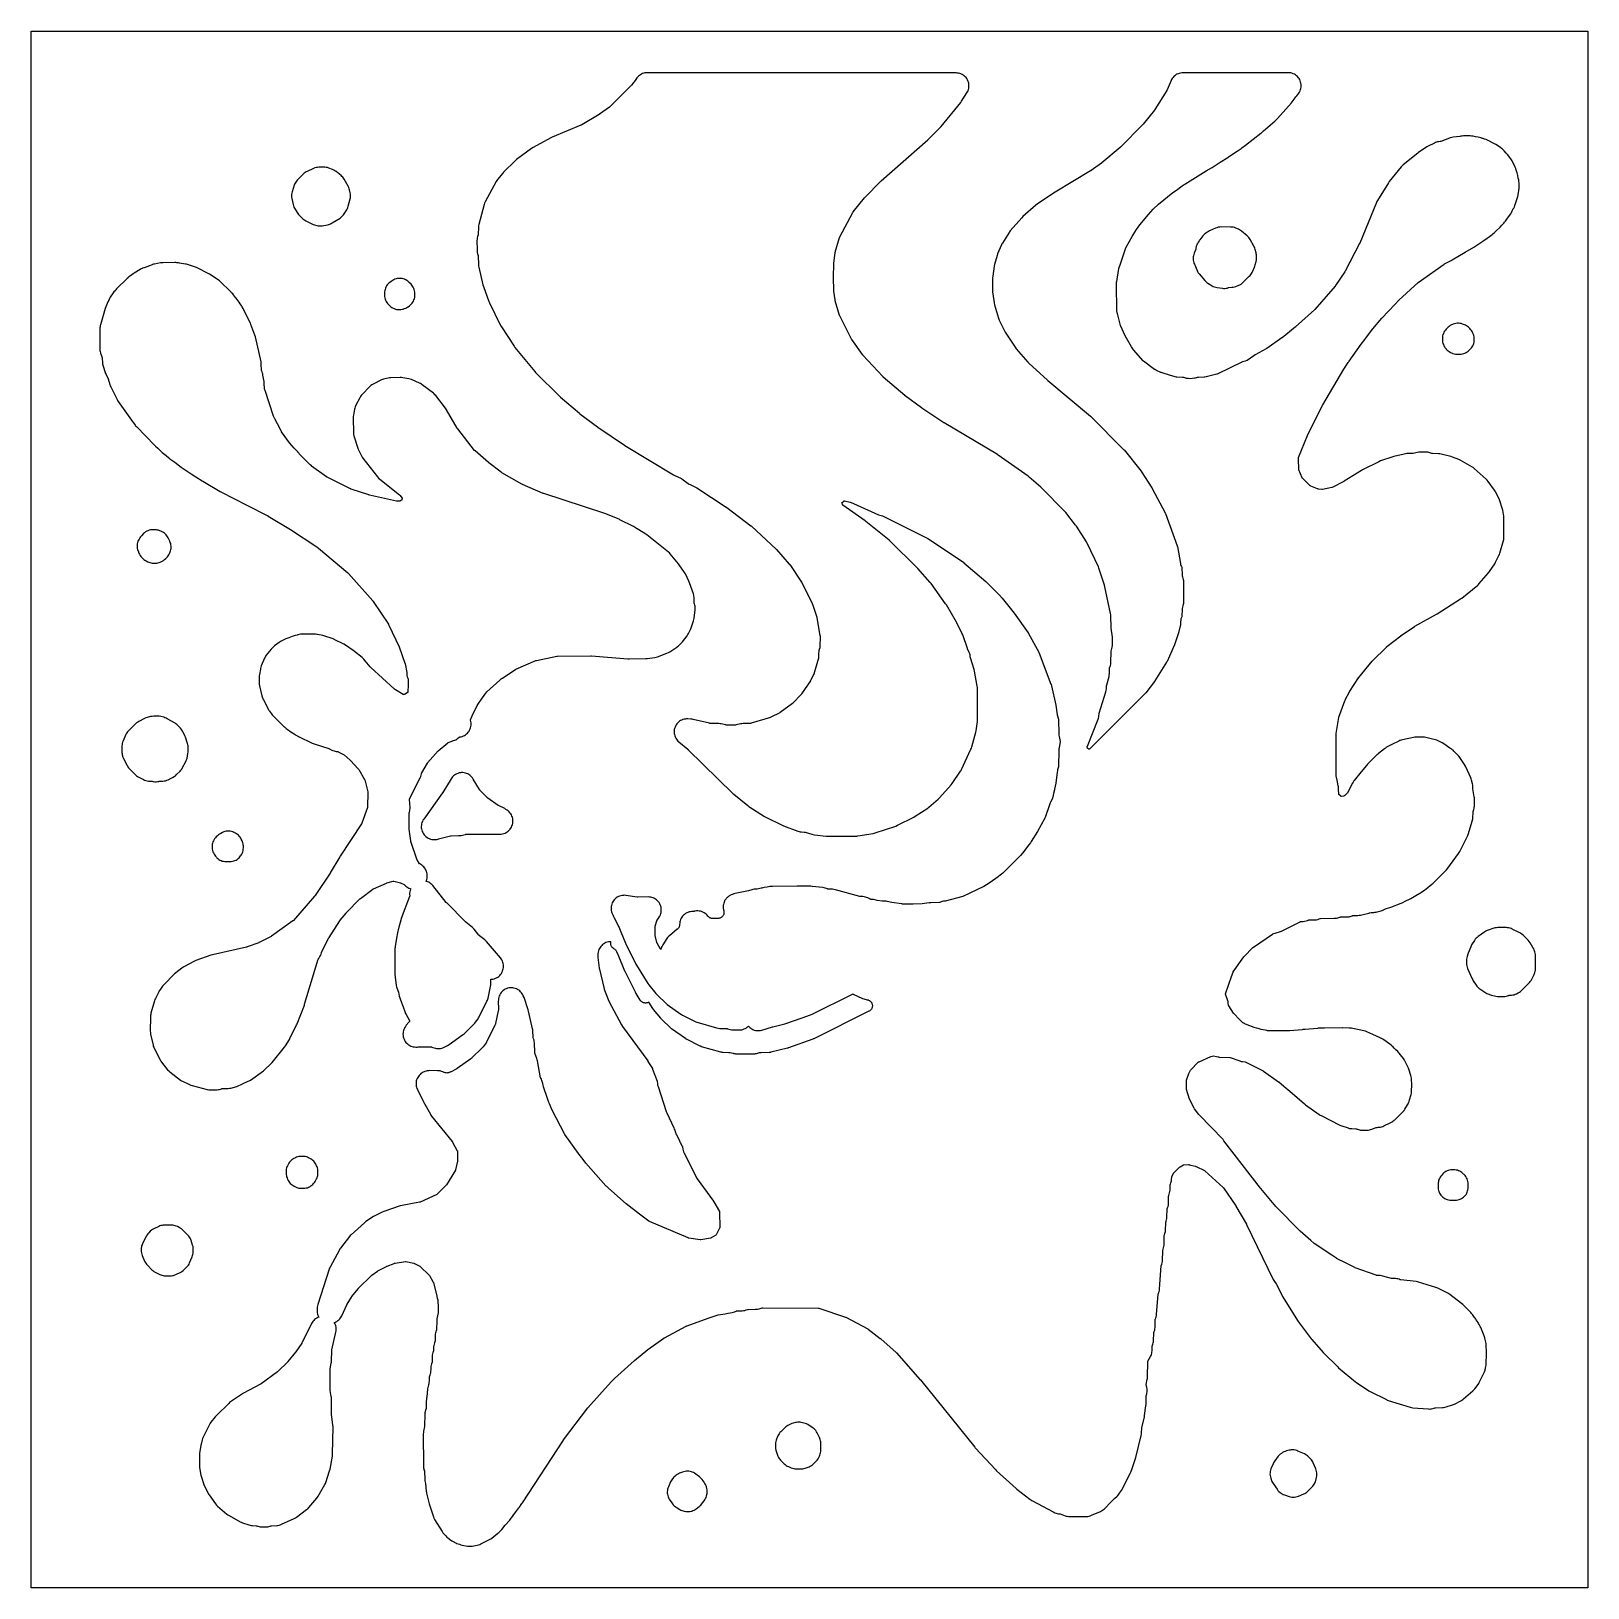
# Model space of a CAD drawing. Header units: millimetres. Extents: x 0 to 300, y 0 to 300.
import ezdxf

# ---------------------------------------------------------------- set-up
doc = ezdxf.new("R2010")
doc.units = ezdxf.units.MM
doc.layers.add('CUT', color=7, linetype='CONTINUOUS')

msp = doc.modelspace()

# ---------------------------------------------------------------- linework, layer by layer
at = {"layer": 'CUT'}
for points in [[(0.0614, 0), (0.0029, 0.0029), (0, 0.0614), (0, 299.9386), (0.0029, 299.9971), (0.0614, 300), (299.9021, 300), (299.9605, 299.9971), (299.9634, 299.9386), (299.9634, 0.0614), (299.9605, 0.0029), (299.9021, 0)], [(111.9848, 123.4188), (111.9124, 123.5093), (111.8491, 123.6063), (111.7954, 123.709), (111.752, 123.8164), (111.719, 123.9275), (111.697, 124.0413), (111.686, 124.1566), (111.6862, 124.2725), (111.6975, 124.3878), (111.72, 124.5015), (111.7249, 124.5181), (111.4819, 124.51), (111.2368, 124.4774), (110.996, 124.4206), (110.762, 124.3404), (110.5371, 124.2374), (110.3235, 124.1128), (110.1232, 123.9676), (109.9383, 123.8033), (109.7705, 123.6216), (109.6215, 123.4241), (109.4927, 123.213), (109.3854, 122.9901), (109.3007, 122.7577), (109.2393, 122.5181), (109.202, 122.2735), (109.189, 122.0265), (109.1882, 121.7925), (109.2101, 121.454), (109.4768, 119.4546), (109.5187, 119.2237), (110.3302, 115.7025), (110.4263, 115.3839), (111.1897, 113.3541), (111.3217, 113.0615), (113.7432, 108.5018), (113.9333, 108.1985), (118.8005, 101.5438), (118.8307, 101.5007), (118.8589, 101.4563), (119.6998, 100.0684), (119.7087, 100.0529), (119.7416, 99.9853), (119.7484, 99.9687), (120.6174, 97.6694), (120.6231, 97.6532), (120.6329, 97.6182), (120.6396, 97.5824), (120.6416, 97.5657), (120.6792, 97.1724), (120.722, 96.8931), (120.796, 96.6205), (122.3938, 91.8248), (122.4991, 91.56), (123.866, 88.6233), (123.925, 88.4149), (124.0143, 88.1872), (124.1009, 87.9947), (124.1146, 87.9321), (124.1695, 87.7247), (124.2419, 87.5228), (124.3314, 87.3278), (124.9042, 86.2089), (124.9428, 86.123), (125.0261, 85.955), (125.0851, 85.8556), (125.464, 85.1154), (125.4733, 85.096), (125.4893, 85.0538), (125.5005, 85.01), (125.5041, 84.9888), (125.5631, 84.5714), (125.6154, 84.3062), (125.6959, 84.0483), (125.8038, 83.8005), (128.1124, 79.1977), (128.2093, 79.0224), (128.32, 78.8554), (131.4564, 74.5099), (131.4903, 74.4604), (131.5217, 74.4092), (132.6295, 72.502), (132.6391, 72.4844), (132.6563, 72.4463), (132.6609, 72.4047), (132.6616, 72.3847), (132.6857, 69.4363), (132.6853, 69.4171), (132.6817, 69.3771), (132.6665, 69.34), (132.6579, 69.3228), (131.9802, 68.0466), (131.9716, 68.0312), (131.9514, 68.0004), (131.9218, 67.9789), (131.9066, 67.9695), (131.019, 67.4427), (131.0033, 67.4338), (130.9692, 67.4176), (130.9326, 67.408), (130.9149, 67.4047), (129.0206, 67.091), (129.0008, 67.0883), (128.959, 67.0857), (128.9172, 67.0874), (128.8973, 67.0898), (126.7017, 67.4086), (126.6853, 67.4113), (126.6512, 67.4193), (126.6178, 67.4302), (126.6027, 67.4362), (119.1634, 70.5874), (119.1429, 70.5968), (119.0607, 70.6435), (119.0421, 70.6563), (117.2088, 71.9979), (114.6628, 74.0213), (111.2611, 77.0066), (110.9669, 77.2715), (110.9099, 77.3229), (110.8314, 77.3937), (110.7239, 77.4905), (110.7182, 77.4965), (106.879, 81.8699), (106.1543, 82.8009), (106.0252, 82.9667), (105.9124, 83.1117), (105.7872, 83.2725), (102.8636, 87.3939), (102.8255, 87.4513), (102.8045, 87.4885), (100.3775, 92.0725), (99.8756, 93.2568), (99.7584, 93.5621), (99.7459, 93.5947), (99.6906, 93.7385), (99.4811, 94.284), (98.7141, 96.5842), (98.7091, 96.6365), (98.6683, 96.9062), (98.5984, 97.1699), (98.4002, 97.7804), (98.3117, 98.0132), (98.2004, 98.236), (98.158, 98.3031), (97.5767, 101.5473), (97.5236, 101.7794), (97.4487, 102.0053), (97.0568, 103.0223), (97.0495, 103.043), (97.0379, 103.0875), (97.0314, 103.1329), (97.0301, 103.1548), (96.9756, 105.021), (96.9541, 105.2837), (96.9049, 105.5428), (96.8288, 105.7952), (96.7378, 106.048), (96.7314, 106.0673), (96.7212, 106.1087), (96.7154, 106.1509), (96.7142, 106.1712), (96.6789, 107.275), (96.6596, 107.5159), (96.6171, 107.7537), (95.8352, 111.1655), (95.7693, 111.4), (94.9742, 113.7775), (94.8384, 114.1044), (94.7553, 114.2702), (94.6324, 114.4877), (94.4884, 114.6919), (94.3247, 114.8807), (94.143, 115.0521), (93.945, 115.2046), (93.7329, 115.3366), (93.5086, 115.4467), (93.2745, 115.5339), (93.0328, 115.5973), (92.786, 115.6363), (92.5366, 115.6504), (92.287, 115.6395), (92.0397, 115.6038), (91.7972, 115.5436), (91.562, 115.4595), (91.3363, 115.3524), (91.1224, 115.2232), (90.9225, 115.0733), (90.7385, 114.9043), (90.5724, 114.7177), (90.4257, 114.5154), (90.2999, 114.2996), (90.1963, 114.0722), (90.1159, 113.8357), (90.0595, 113.5923), (90.0277, 113.3445), (90.0208, 113.0947), (90.0546, 111.5756), (90.0541, 111.5023), (90.0531, 111.4741), (90.0392, 111.3282), (90.0348, 111.3003), (90.0215, 111.2282), (89.492, 108.7734), (89.48, 108.7229), (89.475, 108.7035), (89.4456, 108.6069), (89.4083, 108.5132), (89.4001, 108.4949), (89.3779, 108.4479), (87.7954, 105.2686), (87.7723, 105.2244), (87.763, 105.2075), (87.7116, 105.122), (87.701, 105.1059), (87.6727, 105.0648), (87.1035, 104.2701), (87.0704, 104.2259), (87.0572, 104.2092), (86.9852, 104.1254), (86.9706, 104.1098), (86.9319, 104.0704), (84.9276, 102.1179), (84.8921, 102.0846), (84.8781, 102.072), (84.8033, 102.0097), (84.7884, 101.9982), (84.7492, 101.9693), (82.112, 100.1005), (82.0376, 100.0516), (81.9702, 100.0107), (81.8925, 99.9673), (80.9184, 99.4676), (80.8617, 99.4403), (80.8108, 99.4173), (80.7527, 99.3929), (80.5424, 99.3106), (80.4845, 99.2895), (80.4619, 99.282), (80.3468, 99.2495), (80.2324, 99.2292), (80.1166, 99.2203), (80.0005, 99.2228), (79.8852, 99.2367), (79.7718, 99.2619), (79.6582, 99.2993), (79.636, 99.3078), (79.579, 99.3313), (79.3133, 99.4487), (79.0743, 99.54), (78.8272, 99.6064), (78.5746, 99.6472), (78.3192, 99.662), (76.7882, 99.672), (76.5536, 99.6626), (76.3209, 99.6311), (76.0921, 99.5779), (75.8694, 99.5035), (75.757, 99.46), (75.5335, 99.3607), (75.3207, 99.2399), (75.1207, 99.0989), (74.9355, 98.9391), (74.7668, 98.7619), (74.6162, 98.569), (74.4852, 98.3624), (74.375, 98.1439), (74.2867, 97.9158), (74.2211, 97.68), (74.1789, 97.439), (74.1604, 97.1951), (74.1659, 96.9505), (74.1952, 96.7076), (74.2482, 96.4687), (74.3242, 96.2361), (74.4227, 96.0121), (75.5435, 93.7666), (75.5982, 93.6631), (76.9299, 91.281), (77.0401, 91.102), (77.1649, 90.9329), (81.1362, 86.0017), (81.1467, 85.988), (81.187, 85.9278), (81.1957, 85.9128), (82.1079, 84.2476), (82.1168, 84.2303), (82.1326, 84.1929), (82.1367, 84.1526), (82.1371, 84.1331), (82.1357, 82.3363), (82.1352, 82.3166), (82.1268, 82.2345), (82.1234, 82.2151), (81.7884, 80.5833), (81.7846, 80.5668), (81.7745, 80.533), (81.759, 80.5017), (81.7504, 80.487), (80.0473, 77.7002), (80.0348, 77.6809), (79.9752, 77.6052), (79.9595, 77.5885), (78.2617, 75.8865), (78.2493, 75.8746), (78.2217, 75.8515), (78.1908, 75.8337), (78.1752, 75.8261), (74.9547, 74.3357), (74.9395, 74.329), (74.9067, 74.3171), (74.876, 74.3088), (74.852, 74.3039), (71.4626, 73.6945), (71.1129, 73.6051), (67.9495, 72.5483), (67.6194, 72.4111), (66.2574, 71.7268), (65.9834, 71.5667), (64.5143, 70.5776), (64.2501, 70.3727), (61.6387, 68.0526), (61.47, 67.8879), (61.3176, 67.708), (59.6122, 65.491), (59.4966, 65.3277), (59.3945, 65.1555), (57.594, 61.8249), (57.4934, 61.6162), (57.4126, 61.3992), (55.2407, 54.6239), (55.1734, 54.3678), (55.1335, 54.106), (55.0951, 53.7175), (55.0831, 53.4751), (55.0946, 53.2327), (55.1295, 52.9925), (55.1876, 52.7569), (55.2682, 52.528), (55.3707, 52.308), (55.4427, 52.186), (55.234, 52.1023), (55.0193, 51.9909), (54.8163, 51.8593), (54.627, 51.7087), (54.4532, 51.5406), (54.2964, 51.3564), (54.1582, 51.1579), (54.0397, 50.947), (52.2168, 47.2977), (52.1796, 47.2288), (52.1379, 47.1624), (51.0163, 45.4961), (50.9827, 45.4487), (50.9469, 45.4029), (49.4778, 43.6165), (49.435, 43.5673), (49.3897, 43.5205), (47.5888, 41.7562), (47.526, 41.6989), (47.4593, 41.6461), (44.3371, 39.3464), (44.2658, 39.2977), (44.1913, 39.2542), (40.9275, 37.503), (40.7096, 37.3715), (38.42, 35.8241), (38.2397, 35.6901), (38.0721, 35.5404), (35.7, 33.2212), (35.4814, 32.9774), (34.6504, 31.919), (34.5066, 31.7158), (34.3838, 31.4994), (33.1576, 29.0639), (33.0474, 28.8111), (32.9656, 28.5477), (32.7577, 27.7183), (32.7124, 27.4951), (32.4602, 25.8768), (32.4374, 25.6791), (32.4304, 25.4803), (32.4393, 23.5628), (32.4479, 23.3665), (32.4719, 23.1715), (32.7049, 21.7448), (32.7454, 21.5474), (32.8016, 21.354), (33.2762, 19.9365), (33.4146, 19.6046), (34.0992, 18.2469), (34.1963, 18.0721), (34.3071, 17.9056), (35.5479, 16.1932), (35.7318, 15.9682), (35.9406, 15.766), (37.7209, 14.2322), (37.9172, 14.0795), (38.1277, 13.9469), (40.2553, 12.751), (40.4717, 12.6428), (40.6975, 12.556), (41.9718, 12.1359), (42.1958, 12.0735), (42.4246, 12.0321), (42.6562, 12.0121), (43.392, 11.9832), (43.4125, 11.9818), (43.455, 11.9756), (43.4966, 11.965), (43.516, 11.9584), (43.7061, 11.8878), (43.9175, 11.8198), (44.134, 11.7709), (44.354, 11.7413), (44.5758, 11.7314), (45.1364, 11.7313), (45.3637, 11.7416), (45.5891, 11.7725), (45.8108, 11.8238), (46.0269, 11.8951), (46.1701, 11.9497), (46.1895, 11.9564), (46.231, 11.9674), (46.2734, 11.974), (46.2938, 11.9755), (47.3163, 12.0246), (47.5515, 12.0471), (47.7835, 12.0916), (48.0103, 12.1579), (48.2298, 12.2453), (50.6822, 13.3586), (50.9163, 13.4801), (51.1363, 13.6257), (53.0887, 15.071), (53.3068, 15.2526), (53.503, 15.4577), (55.0398, 17.2589), (55.1863, 17.4483), (55.314, 17.6508), (56.5809, 19.8907), (56.6894, 20.1063), (56.7767, 20.3314), (57.5098, 22.532), (57.5985, 22.8801), (58.0496, 25.391), (58.0774, 25.5923), (58.0887, 25.7952), (58.1683, 31.0423), (58.1517, 31.3702), (57.9072, 33.4641), (57.9016, 33.5267), (57.8991, 33.5895), (57.8624, 36.4942), (57.8517, 36.6957), (57.8248, 36.8957), (57.6217, 38.0507), (57.6191, 38.0676), (57.6129, 38.1386), (57.6125, 38.1557), (57.6123, 42.0748), (57.6127, 42.0923), (57.6193, 42.1655), (57.622, 42.1828), (57.8276, 43.3181), (57.8543, 43.5057), (57.8667, 43.6948), (57.924, 45.7753), (57.9251, 45.7946), (57.9353, 45.8749), (57.9391, 45.8939), (58.7131, 49.2715), (58.7556, 49.5096), (58.775, 49.7507), (58.7709, 49.9925), (58.7435, 50.2328), (58.6931, 50.4694), (58.6199, 50.6999), (58.5249, 50.9223), (58.4177, 51.1183), (58.4877, 51.1416), (58.7094, 51.2403), (58.9205, 51.36), (59.119, 51.4996), (59.303, 51.6578), (59.4708, 51.8331), (59.6208, 52.0239), (59.7517, 52.2283), (59.862, 52.4444), (60.801, 54.5265), (60.8356, 54.5969), (60.8746, 54.665), (61.7066, 56.0128), (61.7482, 56.0757), (61.7936, 56.1358), (63.0062, 57.6437), (63.0501, 57.6953), (63.0967, 57.7443), (65.5738, 60.2044), (65.5773, 60.2078), (65.6325, 60.2554), (65.646, 60.2657), (66.7152, 61.0499), (66.7198, 61.0531), (66.7902, 61.0965), (66.8072, 61.1056), (68.4868, 61.945), (68.5346, 61.9677), (68.5835, 61.9882), (69.9828, 62.541), (70.0033, 62.5485), (70.0918, 62.5724), (70.1133, 62.5764), (72.1159, 62.8836), (72.1333, 62.8859), (72.1701, 62.8881), (72.2062, 62.8838), (72.2237, 62.8805), (73.7542, 62.5559), (73.7704, 62.5521), (73.8039, 62.5419), (73.8365, 62.5289), (73.8511, 62.5219), (74.8656, 62.0126), (74.8829, 62.0034), (74.9175, 61.9814), (74.9497, 61.9561), (74.9641, 61.9429), (76.6863, 60.2837), (76.7, 60.2698), (76.7265, 60.2387), (76.7496, 60.2051), (76.7595, 60.1883), (77.4708, 58.8975), (77.4732, 58.8928), (77.494, 58.847), (77.5024, 58.8229), (77.509, 58.8), (78.1663, 56.2756), (78.1949, 56.0758), (78.2458, 55.8597), (78.3529, 55.4807), (78.402, 53.8863), (78.4017, 53.6896), (78.4012, 53.4282), (78.401, 53.3073), (78.4005, 52.9912), (78.1882, 51.8721), (78.1583, 51.6693), (78.1451, 51.4648), (78.1058, 49.787), (78.105, 49.7695), (78.1008, 49.7329), (78.0903, 49.6981), (78.084, 49.6815), (78.0378, 49.5671), (77.9634, 49.3565), (77.9081, 49.14), (77.8724, 48.9196), (77.8564, 48.6968), (77.8258, 47.5505), (77.8246, 47.5283), (77.8181, 47.4823), (77.8064, 47.4373), (77.799, 47.4164), (77.7251, 47.2256), (77.6414, 46.9688), (77.5858, 46.7045), (77.5591, 46.4358), (77.5257, 45.6963), (77.5245, 45.6781), (77.5193, 45.6405), (77.5071, 45.6046), (77.5001, 45.5878), (77.4948, 45.5759), (77.4932, 45.5722), (77.4055, 45.3461), (77.3401, 45.1126), (77.2976, 44.8739), (77.2785, 44.6321), (77.2424, 43.4469), (77.2416, 43.4417), (77.2302, 43.3974), (77.223, 43.3768), (77.1485, 43.1818), (77.0651, 42.9218), (77.0106, 42.6542), (76.9856, 42.3823), (76.9486, 41.385), (76.9446, 41.3719), (76.9384, 41.3556), (76.8849, 41.2248), (76.8114, 41.0198), (76.7559, 40.8093), (76.7191, 40.5946), (76.701, 40.3776), (76.6997, 40.3446), (76.6972, 40.3141), (76.6882, 40.0531), (76.6611, 39.3683), (76.66, 39.3506), (76.6576, 39.3323), (76.6489, 39.3045), (76.6424, 39.288), (76.5808, 39.1401), (76.4925, 38.8921), (76.4308, 38.6361), (76.3964, 38.375), (76.2698, 36.7667), (76.2054, 36.5645), (76.1502, 36.2847), (76.1273, 36.0005), (76.0936, 34.5626), (76.0925, 34.5409), (76.0864, 34.4958), (76.0752, 34.4517), (76.0682, 34.4311), (76.0075, 34.2693), (75.9636, 34.1282), (75.9438, 34.0688), (75.9397, 34.0513), (75.9227, 33.9968), (75.9072, 33.915), (75.8933, 33.857), (75.8833, 33.7894), (75.8695, 33.7164), (75.8665, 33.6754), (75.8615, 33.6416), (75.8504, 33.456), (75.8486, 33.4317), (75.8485, 33.4242), (75.8128, 31.2178), (75.812, 31.1994), (75.8035, 31.1225), (75.8002, 31.1044), (75.6117, 30.1977), (75.5721, 29.9415), (75.5593, 29.6826), (75.5747, 23.5528), (75.5892, 23.2895), (75.6314, 23.0292), (75.6371, 23.0086), (75.6406, 22.9849), (75.698, 22.7538), (75.7772, 22.5291), (75.7796, 22.5232), (75.7866, 22.5048), (75.7982, 22.4654), (75.7988, 22.4621), (75.8032, 22.4259), (75.8042, 22.4068), (75.8399, 20.9284), (75.8615, 20.6553), (75.9129, 20.3863), (75.9934, 20.1245), (76.0021, 20.1007), (76.1262, 18.6288), (76.1506, 18.4325), (76.1904, 18.2389), (76.6944, 16.1996), (76.7505, 16.0065), (77.5198, 13.706), (77.6228, 13.4471), (77.7539, 13.2013), (79.1844, 10.8457), (79.3416, 10.6167), (79.4972, 10.4366), (79.5682, 10.3486), (79.7108, 10.1993), (79.8944, 10.0222), (80.1217, 9.7869), (80.2926, 9.6258), (80.4607, 9.4949), (80.4836, 9.4751), (80.6015, 9.3943), (81.0795, 9.0568), (81.3262, 8.9033), (81.5891, 8.7794), (81.6355, 8.7608), (81.8099, 8.6667), (82.0467, 8.5687), (82.2923, 8.4955), (82.3002, 8.4936), (82.547, 8.3944), (82.787, 8.3119), (83.0341, 8.254), (84.0958, 8.0619), (84.3202, 8.0317), (84.5465, 8.022), (84.7727, 8.0327), (84.9969, 8.0639), (85.9744, 8.2453), (86.205, 8.2994), (86.4294, 8.3752), (86.6456, 8.4718), (88.3475, 9.3315), (88.5666, 9.4564), (88.7719, 9.6028), (89.9373, 10.5252), (90.1088, 10.6741), (90.2423, 10.8132), (90.3335, 10.8879), (90.5301, 11.0674), (90.7066, 11.2668), (91.3345, 12.0574), (92.2291, 13.0784), (92.3634, 13.2457), (93.4149, 14.6769), (93.9848, 15.3945), (94.1181, 15.5789), (94.4525, 16.0891), (94.5771, 16.2588), (94.6547, 16.3707), (102.5491, 28.4427), (102.5721, 28.4765), (102.5961, 28.5095), (107.2592, 34.6899), (111.7528, 39.7025), (111.7534, 39.7031), (111.7679, 39.7176), (111.7693, 39.719), (112.405, 40.3547), (116.2536, 43.8003), (118.814, 45.9508), (121.9439, 48.1283), (122.0027, 48.1667), (122.0165, 48.1747), (126.2357, 50.4366), (126.3098, 50.4731), (126.3152, 50.4755), (126.392, 50.5067), (130.4516, 51.9923), (132.3878, 52.597), (133.7211, 52.8359), (133.7322, 52.8366), (133.9776, 52.8643), (134.2191, 52.9161), (134.3222, 52.9436), (135.1116, 53.0851), (135.3153, 53.1304), (135.5144, 53.1926), (135.7077, 53.2711), (135.8763, 53.348), (135.8938, 53.3554), (135.9242, 53.3659), (135.9767, 53.3737), (135.9985, 53.3751), (137.0057, 53.4115), (137.2628, 53.4342), (137.5162, 53.4832), (137.7631, 53.558), (138.0256, 53.6527), (138.0456, 53.6592), (138.0883, 53.6696), (138.1319, 53.6753), (138.1529, 53.6763), (139.5953, 53.708), (139.7103, 53.7106), (139.987, 53.7321), (140.2597, 53.7841), (140.8904, 53.9412), (140.8956, 53.9424), (140.9451, 53.9507), (140.9704, 53.9527), (140.9942, 53.9532), (151.6283, 53.9082), (151.6488, 53.9076), (151.6913, 53.903), (151.7331, 53.8939), (151.7526, 53.888), (156.8932, 52.1894), (156.9091, 52.1838), (156.974, 52.1559), (156.9891, 52.1482), (161.1988, 49.8939), (161.2033, 49.8914), (161.2681, 49.8502), (161.2826, 49.8398), (163.6285, 48.0612), (163.6652, 48.0323), (163.7006, 48.002), (166.665, 45.3726), (166.719, 45.3217), (166.7697, 45.2676), (171.3229, 40.1069), (171.3398, 40.0873), (171.3563, 40.0673), (181.8167, 27.1401), (181.9242, 27.0158), (185.8844, 22.7309), (186.0338, 22.5824), (189.7964, 19.1437), (189.9393, 19.0226), (192.4262, 17.0704), (192.6059, 16.9418), (192.7964, 16.8295), (197.0467, 14.5701), (197.2616, 14.4686), (197.4851, 14.388), (197.7153, 14.329), (197.95, 14.2922), (198.1733, 14.2679), (198.1962, 14.2647), (198.2911, 14.2428), (198.3132, 14.2356), (199.2257, 13.9062), (199.4339, 13.8412), (199.6469, 13.7946), (199.8632, 13.7667), (200.0811, 13.7578), (203.3239, 13.7664), (203.5838, 13.7807), (203.8409, 13.8219), (204.0922, 13.8896), (204.3351, 13.9831), (206.0444, 14.745), (206.2492, 14.8478), (206.4436, 14.9689), (206.6262, 15.1073), (206.7954, 15.2618), (208.0564, 16.5244), (208.0685, 16.5333), (208.0697, 16.5343), (208.1849, 16.6195), (208.3862, 16.8056), (208.7689, 17.2005), (209.2419, 17.6606), (209.3863, 17.8134), (209.412, 17.8458), (209.4579, 17.8949), (209.5931, 18.0676), (210.0402, 18.6937), (210.089, 18.7604), (210.1049, 18.7842), (210.1188, 18.8037), (210.1697, 18.8812), (210.2047, 18.9335), (210.208, 18.9394), (210.2257, 18.9664), (210.3196, 19.1368), (211.8516, 22.1945), (211.8982, 22.3068), (211.9225, 22.3568), (211.9351, 22.3899), (211.9425, 22.4052), (211.9815, 22.5075), (211.9873, 22.5212), (211.9893, 22.5272), (212.0074, 22.571), (212.0187, 22.6049), (212.787, 24.9114), (212.8408, 25.0964), (212.8412, 25.098), (213.9066, 29.3697), (213.9549, 29.6154), (213.9785, 29.8647), (214.0175, 30.7494), (214.0186, 30.7672), (214.0287, 30.8411), (214.0323, 30.8585), (214.5148, 32.9569), (214.5622, 33.2327), (214.7715, 35.0602), (214.7892, 35.1262), (214.8284, 35.3575), (214.8457, 35.5915), (214.8856, 37.069), (214.8867, 37.0896), (214.8903, 37.1164), (214.9, 37.1568), (214.9063, 37.1762), (214.9127, 37.1943), (214.9265, 37.2414), (214.9365, 37.2716), (214.9508, 37.324), (214.9886, 37.4525), (214.994, 37.4823), (215.007, 37.5301), (215.0494, 37.7946), (215.0633, 38.0622), (215.0484, 38.3296), (215.005, 38.594), (214.8776, 39.1738), (215.0774, 40.1926), (215.0852, 40.2449), (215.1074, 40.3669), (215.1113, 40.4208), (215.1115, 40.4224), (215.1119, 40.4292), (215.1268, 40.6376), (215.1273, 40.6679), (215.1775, 43.5769), (215.1783, 43.5954), (215.1826, 43.6338), (215.1977, 43.6694), (215.2061, 43.686), (215.6948, 44.5919), (215.792, 44.7931), (215.8709, 45.0023), (215.9307, 45.2176), (215.9711, 45.4375), (215.9917, 45.66), (216.0361, 46.5938), (216.0373, 46.611), (216.0423, 46.6469), (216.0533, 46.681), (216.0598, 46.6972), (216.0826, 46.7507), (216.1649, 46.9726), (216.2259, 47.2013), (216.2649, 47.4348), (216.2817, 47.6708), (216.3149, 49.0683), (216.316, 49.09), (216.3221, 49.1351), (216.3333, 49.1792), (216.3403, 49.1998), (216.4089, 49.3824), (216.4924, 49.6494), (216.5456, 49.9241), (216.5677, 50.203), (216.6012, 51.6438), (216.6023, 51.6653), (216.6083, 51.7098), (216.6191, 51.7534), (216.626, 51.7737), (216.7251, 52.0417), (216.7948, 52.2604), (216.8441, 52.4845), (216.8727, 52.7122), (217.1817, 56.6248), (217.1838, 56.645), (217.1915, 56.6867), (217.2035, 56.7275), (217.2108, 56.7464), (217.2656, 56.8792), (217.3544, 57.1321), (217.4157, 57.393), (217.4486, 57.659), (217.7551, 62.0518), (217.7568, 62.0699), (217.763, 62.1076), (217.7727, 62.1445), (217.7785, 62.1618), (217.8573, 62.3775), (217.9372, 62.6398), (217.9878, 62.9093), (218.0086, 63.1827), (218.0451, 64.9168), (218.0462, 64.9381), (218.052, 64.9824), (218.0626, 65.0258), (218.0694, 65.0461), (218.1448, 65.2525), (218.2247, 65.5149), (218.2753, 65.7843), (218.2961, 66.0578), (218.3329, 67.8054), (218.3336, 67.8224), (218.3375, 67.8579), (218.3474, 67.8918), (218.3532, 67.9079), (218.4118, 68.0586), (218.4814, 68.2638), (218.533, 68.4743), (218.5662, 68.6884), (218.5808, 68.9047), (218.6149, 70.3434), (218.616, 70.3651), (218.6222, 70.4102), (218.6333, 70.4543), (218.6404, 70.4749), (218.7091, 70.6581), (218.7925, 70.9247), (218.8457, 71.199), (218.8679, 71.4774), (218.9024, 72.9309), (218.9035, 72.9527), (218.9097, 72.9977), (218.9208, 73.0419), (218.9279, 73.0624), (218.9964, 73.245), (219.0799, 73.512), (219.1331, 73.7867), (219.1552, 74.0656), (219.1887, 75.5072), (219.1898, 75.5284), (219.1957, 75.5725), (219.2063, 75.6156), (219.213, 75.6357), (219.3021, 75.8794), (219.3792, 76.1308), (219.4296, 76.389), (219.4525, 76.651), (219.4867, 77.6395), (219.4878, 77.6581), (219.4929, 77.6968), (219.5052, 77.7338), (219.5124, 77.751), (219.5446, 77.8234), (219.6247, 78.0268), (219.6866, 78.2363), (219.7301, 78.4505), (219.7546, 78.6676), (219.7889, 79.1647), (219.7907, 79.184), (219.7975, 79.2239), (219.8121, 79.2617), (219.8204, 79.2792), (220.1075, 79.8474), (220.1168, 79.8647), (220.1168, 79.8648), (220.1349, 79.888), (220.1482, 79.9026), (221.139, 80.9373), (221.2233, 81.0241), (221.2366, 81.0373), (221.2612, 81.0582), (221.2894, 81.0784), (221.305, 81.0879), (221.3739, 81.128), (222.0321, 81.4988), (222.047, 81.5067), (222.0655, 81.5095), (222.0837, 81.511), (223.01, 81.5639), (223.0289, 81.5645), (223.0684, 81.5629), (223.1076, 81.5575), (223.1261, 81.5536), (224.3405, 81.264), (224.3619, 81.2582), (224.4496, 81.2264), (224.4697, 81.2171), (226.0866, 80.4121), (226.1021, 80.4039), (226.1336, 80.3846), (226.1632, 80.3624), (226.1761, 80.3513), (229.7169, 77.1688), (229.7208, 77.1652), (229.7552, 77.1289), (229.7711, 77.109), (229.7848, 77.0896), (232.1095, 73.6229), (232.1302, 73.591), (232.1498, 73.5586), (234.1596, 70.1141), (234.1824, 70.0733), (234.2036, 70.0317), (239.3363, 59.4394), (239.4562, 59.2206), (239.5972, 59.0148), (239.8974, 58.6207), (239.9085, 58.6053), (239.9505, 58.5374), (239.9593, 58.5205), (241.1134, 56.1679), (241.2393, 55.9417), (244.0133, 51.5141), (244.1367, 51.335), (246.6579, 47.9959), (246.7733, 47.8541), (248.9618, 45.3582), (249.0826, 45.2299), (251.7692, 42.57), (251.9313, 42.423), (255.1753, 39.73), (255.3818, 39.5758), (257.7461, 37.9938), (258.0188, 37.8353), (261.1346, 36.2781), (261.3196, 36.1949), (261.5107, 36.1269), (265.6926, 34.8281), (265.7018, 34.8252), (265.9638, 34.7591), (266.2315, 34.7217), (269.1794, 34.4711), (269.4065, 34.4622), (269.6334, 34.4739), (269.7704, 34.4935), (269.8405, 34.4992), (270.0977, 34.5471), (270.3484, 34.6217), (270.4935, 34.6733), (270.5123, 34.6794), (270.5524, 34.6892), (270.5927, 34.6949), (270.6062, 34.6956), (271.929, 34.7376), (272.1689, 34.7568), (272.406, 34.799), (272.6378, 34.8638), (272.6454, 34.8663), (272.6708, 34.8735), (273.9083, 35.2857), (274.0826, 35.3511), (274.2517, 35.4293), (274.2526, 35.4297), (275.5038, 36.0662), (275.6825, 36.1665), (275.8523, 36.2811), (276.0122, 36.4092), (277.8275, 37.99), (278.0165, 38.1729), (278.1852, 38.3746), (278.8122, 39.21), (278.8137, 39.212), (278.939, 39.3954), (279.0475, 39.5891), (279.9492, 41.3812), (280.0654, 41.6505), (280.1493, 41.9314), (280.1581, 41.9688), (280.1598, 41.9745), (280.167, 42.0064), (280.3148, 42.6336), (280.3621, 42.8965), (280.3656, 42.9452), (280.3686, 42.9629), (280.3853, 43.2278), (280.3889, 43.6082), (280.4075, 44.6582), (280.4077, 44.7308), (280.4034, 45.1038), (280.4075, 45.5264), (280.4071, 45.6019), (280.386, 46.6338), (280.3841, 46.8012), (280.3819, 46.8353), (280.3814, 46.8564), (280.3729, 46.9725), (280.3667, 47.0685), (280.3653, 47.0762), (280.3623, 47.1183), (280.3157, 47.3769), (280.1393, 48.1279), (280.1277, 48.1686), (280.0759, 48.356), (279.9997, 48.5604), (279.31, 50.1902), (279.2316, 50.3579), (279.141, 50.5193), (279.0633, 50.6466), (279.0167, 50.7509), (278.9165, 50.9507), (278.7989, 51.1407), (278.4412, 51.6647), (278.3804, 51.7644), (278.2598, 51.9438), (278.1369, 52.1106), (277.8647, 52.5093), (277.7408, 52.6757), (277.6034, 52.8312), (277.5625, 52.8738), (277.4164, 53.0448), (276.7743, 53.6949), (276.2461, 54.2452), (276.0978, 54.3798), (275.8832, 54.5972), (275.6249, 54.8249), (273.3852, 56.5408), (273.1909, 56.6756), (272.9848, 56.7914), (272.9677, 56.7999), (271.0613, 57.7552), (270.8711, 57.8408), (270.6744, 57.9102), (267.3412, 58.9326), (267.11, 58.9916), (266.8743, 59.0283), (263.9423, 59.3423), (263.9219, 59.345), (263.8797, 59.3541), (263.8387, 59.3676), (263.8197, 59.3756), (263.809, 59.3805), (263.5876, 59.4681), (263.3588, 59.5342), (263.1248, 59.5783), (262.8877, 59.5999), (262.2492, 59.6275), (262.2282, 59.629), (262.1408, 59.6423), (262.1203, 59.6471), (260.4264, 60.0961), (260.1847, 60.1475), (259.9391, 60.1748), (259.285, 60.215), (259.2668, 60.2165), (259.2289, 60.2224), (259.1919, 60.2318), (259.1745, 60.2376), (255.1424, 61.6757), (255.1084, 61.689), (255.0568, 61.7129), (253.1359, 62.6723), (251.6763, 63.4045), (251.6202, 63.435), (251.5777, 63.4616), (250.5983, 64.1191), (247.2229, 66.3943), (247.1746, 66.4292), (247.171, 66.4321), (246.5555, 66.97), (244.517, 68.7709), (239.9192, 73.4125), (239.886, 73.4474), (239.8542, 73.4836), (236.9182, 76.9607), (236.9004, 76.9822), (236.8831, 77.0042), (229.8399, 86.169), (229.8394, 86.1697), (229.6609, 86.3772), (225.0783, 91.1528), (225.033, 91.2027), (225.0227, 91.2154), (224.1652, 92.3324), (224.1562, 92.3446), (224.1551, 92.3462), (224.1142, 92.4114), (224.1056, 92.4277), (223.2307, 94.1685), (222.6565, 96.0514), (222.6512, 96.0706), (222.6484, 96.0848), (222.6428, 96.51), (222.65, 97.1686), (222.6516, 97.3174), (222.653, 97.4441), (222.6573, 97.834), (223.0721, 99.1001), (223.3712, 99.791), (224.9428, 101.3416), (224.956, 101.354), (224.9852, 101.3779), (225.0184, 101.396), (225.0348, 101.4035), (227.3154, 102.3865), (227.8381, 102.5201), (228.3825, 102.3746), (228.6596, 102.3171), (228.7601, 102.3079), (228.7638, 102.3074), (228.7723, 102.3068), (228.9413, 102.2913), (231.0009, 102.2198), (231.0084, 102.2194), (232.8953, 101.5396), (233.0519, 101.4928), (233.0579, 101.4909), (233.0595, 101.4905), (233.1587, 101.4608), (233.4292, 101.4114), (233.4392, 101.4101), (233.9183, 101.3496), (233.94, 101.3462), (233.9582, 101.3418), (236.7259, 99.9651), (237.4183, 99.6174), (237.4223, 99.6153), (237.4293, 99.6112), (237.4514, 99.598), (237.4649, 99.589), (240.384, 97.5316), (240.4313, 97.4965), (240.4768, 97.4591), (241.3231, 96.7303), (241.3752, 96.6854), (241.8555, 96.2717), (242.1226, 96.0416), (242.5328, 95.6884), (245.3563, 93.2564), (245.3571, 93.2558), (245.5418, 93.1112), (248.201, 91.2241), (248.3602, 91.12), (248.3775, 91.1104), (248.3936, 91.0999), (248.5601, 91.0085), (252.1966, 89.187), (252.5241, 89.0511), (252.534, 89.0478), (252.575, 89.0309), (253.6103, 88.6883), (253.7912, 88.6278), (253.8034, 88.6243), (253.8243, 88.6174), (254.0453, 88.5554), (254.271, 88.5139), (254.4997, 88.4933), (254.5022, 88.4932), (255.2792, 88.4589), (255.3001, 88.4574), (255.3435, 88.4508), (255.3859, 88.4395), (255.4057, 88.4325), (255.5424, 88.3799), (255.5535, 88.3756), (255.7682, 88.304), (255.9885, 88.2521), (256.0006, 88.2503), (256.0058, 88.2491), (256.1487, 88.2293), (256.2125, 88.2203), (256.2149, 88.2202), (256.2262, 88.2186), (256.4484, 88.2077), (257.2576, 88.2043), (257.5342, 88.2185), (257.5688, 88.2241), (257.6514, 88.2282), (257.8736, 88.2592), (258.0921, 88.31), (258.3052, 88.3802), (259.1665, 88.7076), (259.1845, 88.7139), (259.223, 88.7244), (259.2623, 88.731), (259.2813, 88.7328), (259.3606, 88.7384), (259.5445, 88.7512), (259.5812, 88.7538), (259.5973, 88.7549), (259.7257, 88.7639), (259.7284, 88.7641), (259.7288, 88.7641), (259.7292, 88.7642), (259.7299, 88.7642), (259.7421, 88.7651), (259.9824, 88.7936), (260.2189, 88.8453), (260.4492, 88.9196), (260.6713, 89.0158), (261.8625, 89.602), (262.1318, 89.7559), (262.138, 89.76), (262.3596, 89.8863), (262.4002, 89.9154), (262.4138, 89.9232), (262.6275, 90.0785), (262.669, 90.1159), (262.7943, 90.2082), (262.9904, 90.3876), (264.1868, 91.6052), (264.2416, 91.659), (264.2651, 91.6848), (264.3151, 91.7358), (264.4941, 91.9387), (264.5271, 91.9856), (264.5442, 92.0048), (264.7088, 92.2394), (265.2225, 93.0692), (265.335, 93.2711), (265.4283, 93.4825), (265.5017, 93.7017), (265.5037, 93.7086), (265.5931, 94.0231), (265.8986, 95.0978), (265.9, 95.1026), (265.9528, 95.3275), (265.9847, 95.5564), (265.9952, 95.7872), (265.9952, 95.8682), (266.0467, 96.8364), (266.0448, 97.134), (265.9944, 97.897), (265.9944, 97.9647), (265.9802, 98.2299), (265.9379, 98.492), (265.8681, 98.7482), (265.4648, 99.9687), (265.3999, 100.143), (265.3222, 100.312), (264.7001, 101.5428), (264.6798, 101.5778), (264.663, 101.6109), (264.5446, 101.819), (264.4069, 102.0148), (263.8384, 102.7457), (263.8103, 102.7867), (263.6769, 102.9642), (263.6148, 103.0331), (263.544, 103.1242), (263.3199, 103.3753), (262.9767, 103.7115), (262.7976, 103.9033), (262.6711, 104.0109), (262.3589, 104.3167), (262.2569, 104.4202), (262.192, 104.4801), (262.1803, 104.4915), (262.1558, 104.5135), (262.0814, 104.5821), (262.0667, 104.5934), (262.0147, 104.6399), (261.8365, 104.773), (260.6305, 105.5928), (260.439, 105.7244), (260.4136, 105.7403), (260.4034, 105.7472), (260.3095, 105.8053), (260.2546, 105.8396), (260.2516, 105.8411), (260.2214, 105.8599), (260.0303, 105.9565), (259.9726, 105.9827), (258.533, 106.6355), (257.344, 107.1779), (257.0891, 107.2778), (257.0786, 107.2806), (257.0559, 107.2894), (256.7973, 107.3596), (254.6819, 107.8132), (254.4502, 107.8516), (254.3652, 107.8576), (254.3525, 107.8596), (254.2862, 107.8632), (254.2159, 107.8681), (254.1766, 107.869), (254.0938, 107.8735), (253.9784, 107.8736), (252.6732, 107.904), (252.601, 107.9047), (249.1988, 107.8855), (248.8702, 107.8877), (248.75, 107.883), (248.6202, 107.8823), (248.4415, 107.8826), (248.4084, 107.8811), (248.4051, 107.8811), (248.3945, 107.8805), (248.2105, 107.8722), (248.1823, 107.8683), (248.1486, 107.8664), (248.0306, 107.8474), (247.9814, 107.8406), (247.9657, 107.8369), (247.895, 107.8255), (247.8357, 107.8096), (245.5144, 107.6101), (245.3389, 107.606), (245.0605, 107.5838), (244.9426, 107.561), (242.5191, 107.3528), (239.8179, 107.3564), (239.7372, 107.3566), (239.7351, 107.3566), (239.1908, 107.3573), (238.2616, 107.3718), (238.2566, 107.372), (238.1832, 107.3784), (238.1662, 107.3809), (237.3682, 107.5149), (237.0181, 107.6124), (236.4287, 107.7766), (236.109, 107.8656), (235.6655, 107.9891), (233.9835, 108.6591), (233.8703, 108.7042), (233.7814, 108.7517), (233.7715, 108.757), (233.7638, 108.7611), (233.7302, 108.7791), (233.6843, 108.8036), (233.5056, 108.8992), (232.8772, 109.494), (231.6513, 110.7496), (230.7807, 112.1371), (230.7699, 112.1555), (230.7505, 112.1955), (230.7404, 112.2388), (230.7372, 112.2599), (230.6828, 112.7076), (230.6579, 112.8435), (230.6493, 112.8975), (230.6443, 112.9174), (230.6283, 113.005), (230.5989, 113.0991), (230.5963, 113.1096), (230.5895, 113.1291), (230.5382, 113.2935), (230.1184, 114.3991), (230.112, 114.4174), (230.112, 114.4175), (230.1149, 114.4299), (230.1209, 114.4485), (231.3005, 117.8425), (231.5905, 118.6581), (231.5966, 118.6743), (231.609, 118.6957), (231.6192, 118.7109), (233.6945, 121.635), (233.7138, 121.6581), (233.7269, 121.6719), (235.429, 123.3753), (235.4416, 123.3873), (235.4974, 123.434), (235.5115, 123.4443), (239.1823, 125.9993), (239.1948, 126.0062), (239.2338, 126.0228), (239.253, 126.0292), (240.5331, 126.4208), (240.7318, 126.4909), (240.924, 126.5775), (240.9367, 126.5839), (244.5048, 128.3764), (244.5225, 128.3848), (244.5607, 128.3993), (244.601, 128.406), (244.6205, 128.4077), (245.1152, 128.4389), (245.3878, 128.4713), (245.6553, 128.5333), (245.9143, 128.6242), (246.0627, 128.6857), (246.0793, 128.6921), (246.1148, 128.7032), (246.1513, 128.7075), (246.1692, 128.7084), (247.3847, 128.7427), (247.667, 128.7667), (247.9448, 128.8226), (248.2145, 128.9094), (248.3697, 128.9694), (248.3858, 128.9752), (248.4204, 128.9851), (248.4558, 128.9888), (248.4731, 128.9895), (251.0553, 129.0307), (251.2983, 129.0465), (251.5386, 129.0858), (251.7739, 129.1483), (252.1519, 129.2686), (252.1697, 129.2738), (252.2077, 129.2821), (252.2463, 129.2866), (252.2648, 129.2875), (253.6456, 129.3187), (253.8829, 129.3354), (254.1174, 129.3745), (254.1287, 129.3775), (254.1333, 129.3783), (254.2125, 129.3999), (254.3472, 129.4358), (254.3548, 129.4386), (254.3668, 129.4419), (254.5195, 129.4998), (254.5702, 129.5186), (254.5786, 129.5222), (254.5931, 129.5277), (254.6165, 129.5379), (254.6334, 129.5448), (254.6694, 129.5566), (254.707, 129.5616), (254.7251, 129.5627), (255.5711, 129.5947), (255.6487, 129.5976), (255.8794, 129.6063), (256.1546, 129.632), (256.4253, 129.688), (257.7856, 130.0484), (257.8983, 130.0687), (257.9462, 130.0773), (258.217, 130.126), (258.3813, 130.1556), (258.711, 130.1731), (258.9328, 130.1949), (259.1518, 130.2363), (259.3663, 130.2971), (259.6007, 130.3749), (259.871, 130.4235), (260.1182, 130.4811), (260.3583, 130.5634), (260.5889, 130.6697), (260.7632, 130.7611), (262.4142, 131.3095), (262.6546, 131.4034), (263.3365, 131.7112), (263.8246, 131.8776), (264.0193, 131.9532), (264.2069, 132.0447), (264.871, 132.4038), (265.5953, 132.7307), (265.8743, 132.8785), (266.8037, 133.4488), (267.5559, 133.8555), (267.7285, 133.958), (267.8924, 134.074), (268.1653, 134.2842), (268.492, 134.4847), (268.7797, 134.6906), (269.9243, 135.6391), (270.0739, 135.7544), (270.2368, 135.8981), (270.3217, 135.9684), (270.498, 136.1293), (272.4967, 138.1365), (272.698, 138.3694), (272.7203, 138.3919), (272.957, 138.6681), (275.0601, 141.5194), (275.1797, 141.697), (275.2836, 141.8841), (275.2874, 141.8916), (276.1189, 143.5523), (276.8278, 144.9681), (276.8285, 144.9695), (276.9174, 145.1682), (276.9887, 145.3739), (277.6984, 147.7518), (277.75, 147.9559), (277.7544, 147.9822), (277.7569, 147.9923), (277.791, 148.2025), (277.8072, 148.4149), (277.8415, 149.451), (277.8422, 149.4623), (277.8426, 149.4682), (277.8584, 149.5669), (277.8644, 149.5899), (277.9921, 150.0313), (278.0447, 150.2494), (278.0776, 150.4713), (278.0816, 150.5415), (278.0893, 150.601), (278.0983, 150.8139), (278.0983, 151.3359), (278.1044, 151.8229), (278.0983, 151.9467), (278.0983, 152.0651), (278.09, 152.269), (278.0651, 152.4716), (277.8197, 153.9607), (277.8055, 154.405), (277.7835, 154.6658), (277.7343, 154.923), (277.5505, 155.6692), (277.4882, 155.8813), (277.4074, 156.0871), (276.4486, 158.2434), (276.3491, 158.4428), (276.3325, 158.4697), (276.3292, 158.4764), (276.2136, 158.6645), (275.2898, 160.0292), (275.1581, 160.2064), (275.1235, 160.2452), (275.1123, 160.2601), (275.0394, 160.3396), (275.0113, 160.3712), (274.9971, 160.3858), (274.9489, 160.4383), (274.867, 160.5195), (274.1576, 161.2485), (273.9833, 161.4113), (273.8426, 161.5195), (273.7558, 161.596), (273.5161, 161.762), (273.3827, 161.8432), (272.1935, 162.671), (271.8871, 162.8534), (271.1405, 163.2283), (270.8683, 163.3453), (270.5842, 163.4293), (269.7882, 163.6142), (268.759, 163.8611), (268.4815, 163.9114), (268.4402, 163.9141), (268.3637, 163.9272), (268.0687, 163.9422), (267.4599, 163.9372), (266.9745, 163.9419), (266.7018, 163.9297), (266.6391, 163.92), (266.6013, 163.9178), (266.3551, 163.8786), (264.2204, 163.4286), (264.0128, 163.3755), (263.8105, 163.3047), (263.7766, 163.2895), (263.7618, 163.2843), (263.5656, 163.1958), (262.2055, 162.5098), (261.282, 162.0465), (261.0623, 161.9221), (261.0426, 161.9081), (261.0339, 161.9031), (260.9578, 161.848), (260.8563, 161.776), (260.8311, 161.7562), (260.8182, 161.7469), (260.7803, 161.7162), (259.6442, 160.8215), (259.4101, 160.612), (259.3669, 160.5682), (259.2016, 160.418), (257.5204, 158.7048), (257.3764, 158.5449), (257.3362, 158.4961), (257.2998, 158.4557), (256.2983, 157.2384), (254.9287, 155.5785), (254.8922, 155.5291), (254.872, 155.5045), (254.7156, 155.2926), (254.5824, 155.0654), (253.5619, 153.0937), (253.5516, 153.075), (253.546, 153.0667), (253.5455, 153.0663), (253.1065, 152.709), (252.9555, 152.5933), (252.9399, 152.582), (252.9262, 152.5735), (252.8968, 152.5651), (252.8775, 152.5612), (252.4682, 152.488), (252.4504, 152.4852), (252.4388, 152.4843), (252.4137, 152.4829), (252.3817, 152.5076), (252.3673, 152.5207), (252.2725, 152.6108), (252.0301, 152.8413), (252.017, 152.8544), (251.9919, 152.8833), (251.9866, 152.9213), (251.9854, 152.9397), (251.945, 153.8918), (251.942, 153.9259), (251.9313, 154.1689), (251.9132, 154.3789), (251.8775, 154.5867), (251.6491, 155.645), (251.4956, 156.5114), (251.4927, 156.5275), (251.4925, 156.5287), (251.4493, 156.7724), (251.4434, 156.8338), (251.4409, 156.9116), (251.4417, 164.5728), (251.442, 164.5897), (251.4481, 164.6603), (251.4507, 164.677), (251.9815, 167.7167), (251.9848, 167.7334), (252.0032, 167.8023), (252.0086, 167.8184), (253.1462, 170.9654), (253.174, 171.0353), (253.206, 171.1033), (254.0212, 172.7051), (254.056, 172.7686), (254.0946, 172.83), (255.7791, 175.3443), (255.8108, 175.3894), (255.8445, 175.433), (258.3963, 178.5809), (258.4403, 178.6322), (258.4871, 178.681), (261.1418, 181.2978), (261.1902, 181.3429), (261.241, 181.3854), (263.9009, 183.4887), (263.939, 183.5176), (263.9783, 183.5451), (266.5309, 185.2546), (266.5707, 185.2802), (266.6115, 185.3042), (270.8086, 187.6639), (270.914, 187.7266), (275.4418, 190.5733), (275.6962, 190.7564), (278.7329, 193.246), (278.8951, 193.3913), (279.0441, 193.5501), (280.8345, 195.634), (281.0146, 195.8709), (282.0202, 197.3706), (282.178, 197.6411), (282.8378, 198.9552), (282.9335, 199.1705), (283.0085, 199.3939), (283.6966, 201.8167), (283.7488, 202.0384), (283.7806, 202.2639), (283.7917, 202.4914), (283.8037, 206.0963), (283.7956, 206.3054), (283.7701, 206.5131), (283.5723, 207.7074), (283.5321, 207.9019), (283.4766, 208.0926), (283.0011, 209.5128), (282.8627, 209.8447), (282.1782, 211.2021), (282.0809, 211.3772), (281.9699, 211.544), (280.7406, 213.2394), (280.5732, 213.4461), (280.3848, 213.6339), (278.0464, 215.7289), (277.8383, 215.8962), (277.6136, 216.0403), (275.3844, 217.3075), (275.0761, 217.4558), (273.8945, 217.9277), (273.5694, 218.0325), (271.6846, 218.5002), (271.4322, 218.5492), (271.176, 218.572), (270.0367, 218.6147), (270.0154, 218.616), (269.927, 218.6291), (269.9063, 218.6339), (269.3002, 218.7924), (269.0968, 218.8366), (268.8906, 218.8638), (268.6827, 218.8737), (267.6581, 218.8798), (267.362, 218.864), (267.0698, 218.8132), (266.29, 218.6295), (266.271, 218.6255), (266.19, 218.6148), (266.1705, 218.6137), (265.0851, 218.579), (264.8232, 218.5568), (264.5651, 218.5072), (262.5896, 218.0189), (262.3965, 217.9629), (259.9956, 217.16), (259.6747, 217.0272), (256.5432, 215.4687), (256.3182, 215.3419), (253.0215, 213.2515), (252.9698, 213.2205), (252.9167, 213.1921), (250.7059, 212.0807), (250.6902, 212.0732), (250.6564, 212.0598), (250.6213, 212.0495), (250.6049, 212.0458), (248.8476, 211.6914), (248.8281, 211.688), (248.787, 211.684), (248.7457, 211.6841), (248.726, 211.6857), (247.9949, 211.7628), (247.9779, 211.765), (247.9425, 211.7719), (247.9076, 211.782), (247.8919, 211.7877), (246.5815, 212.2953), (246.5635, 212.3028), (246.5272, 212.3212), (246.4953, 212.3465), (246.4809, 212.3597), (244.9579, 213.839), (244.9438, 213.8534), (244.9167, 213.8859), (244.8969, 213.9232), (244.8889, 213.9418), (244.2745, 215.4659), (244.2685, 215.4818), (244.2581, 215.516), (244.2538, 215.5511), (244.2529, 215.5683), (244.1897, 217.4795), (244.1895, 217.4979), (244.1942, 217.575), (244.1967, 217.5933), (244.2323, 217.8208), (245.9239, 222.0711), (248.8386, 227.896), (248.8586, 227.9342), (248.8799, 227.9716), (252.9511, 234.8415), (253.7738, 236.116), (253.8525, 236.238), (253.9262, 236.3522), (253.952, 236.3921), (256.2944, 239.6595), (256.9881, 240.5796), (257.1905, 240.8479), (257.8832, 241.7667), (258.534, 242.6299), (260.2854, 244.6676), (262.8148, 247.4099), (263.541, 248.1314), (267.2532, 251.5378), (267.2961, 251.5747), (272.2486, 255.0949), (272.2661, 255.1067), (272.3297, 255.1449), (272.3463, 255.1534), (273.6238, 255.7766), (273.8441, 255.8982), (276.3046, 257.422), (278.0063, 258.3955), (278.1564, 258.4886), (279.7425, 259.5512), (279.7672, 259.5665), (279.9222, 259.6707), (279.9376, 259.6819), (280.5919, 260.1203), (280.7368, 260.2251), (281.4925, 260.8138), (281.6834, 260.9528), (281.8863, 261.1206), (281.9061, 261.1361), (282.1281, 261.3312), (282.361, 261.5616), (282.9227, 262.088), (283.0394, 262.2049), (283.3896, 262.5794), (283.5821, 262.7699), (283.7256, 262.9244), (283.7949, 263.013), (283.9308, 263.1584), (284.0952, 263.3533), (284.2389, 263.5639), (284.2411, 263.5674), (284.4897, 263.9752), (285.0925, 264.816), (285.2538, 265.0726), (285.3829, 265.3468), (285.4897, 265.6147), (285.5298, 265.6805), (285.5948, 265.787), (285.6038, 265.8017), (285.6062, 265.8057), (285.6705, 265.911), (285.6719, 265.9134), (285.8045, 266.161), (285.9084, 266.422), (286.3584, 267.7669), (286.4458, 268.1055), (286.6574, 269.2497), (286.6884, 269.4736), (286.6991, 269.6993), (286.6994, 269.8418), (286.7224, 270.0695), (286.7237, 270.3082), (286.7022, 270.5459), (286.7008, 270.5564), (286.7011, 270.7357), (286.684, 271.0326), (286.6318, 271.3255), (286.5427, 271.6956), (286.4712, 272.211), (286.4287, 272.4392), (286.3651, 272.6625), (286.2812, 272.8789), (286.2304, 272.9937), (286.1749, 273.2242), (286.0903, 273.5031), (285.9738, 273.7703), (285.9681, 273.7816), (285.3546, 274.9911), (285.2462, 275.1833), (285.1212, 275.3653), (284.4515, 276.2535), (284.2355, 276.5036), (283.8249, 276.9201), (283.6872, 277.069), (283.6318, 277.1159), (283.5206, 277.2287), (283.3505, 277.386), (283.1664, 277.5269), (282.5434, 277.9595), (282.2374, 278.1412), (280.3413, 279.0913), (280.0684, 279.2083), (279.7835, 279.2922), (279.599, 279.3348), (279.5421, 279.3606), (279.3154, 279.4503), (279.0812, 279.5175), (278.8415, 279.5616), (278.305, 279.6334), (277.8511, 279.7381), (277.5709, 279.7862), (277.2869, 279.8022), (277.046, 279.802), (276.9755, 279.8114), (276.6702, 279.8334), (276.3645, 279.8179), (276.217, 279.8013), (275.9994, 279.8011), (275.7316, 279.7865), (275.4668, 279.7433), (275.3058, 279.6989), (274.0258, 279.555), (273.7316, 279.504), (273.4456, 279.4183), (273.4118, 279.4059), (273.3296, 279.3803), (271.6239, 278.7515), (271.606, 278.7456), (271.5083, 278.7229), (271.4846, 278.7196), (271.245, 278.6942), (271.0223, 278.6604), (270.8036, 278.6067), (270.5907, 278.5336), (270.3851, 278.4416), (269.2007, 277.8458), (268.9255, 277.6846), (267.3419, 276.6157), (267.1709, 276.4894), (264.3666, 274.2272), (264.167, 274.0476), (263.9878, 273.8477), (261.6957, 270.9965), (261.5195, 270.7477), (259.4205, 267.363), (259.3174, 267.18), (259.2301, 266.9891), (256.0352, 259.1511), (256.0115, 259.0967), (255.9851, 259.0435), (253.1758, 253.7114), (253.1438, 253.6545), (253.1087, 253.5993), (251.3532, 250.9922), (251.3102, 250.9324), (251.2637, 250.8753), (247.3384, 246.3456), (247.3154, 246.3205), (243.6527, 242.999), (243.6215, 242.9717), (243.5894, 242.9455), (241.0294, 240.9243), (241.0028, 240.9039), (240.9757, 240.8842), (238.0962, 238.8582), (238.0426, 238.8226), (237.9871, 238.7898), (235.8331, 237.5934), (235.8305, 237.592), (235.5935, 237.4423), (234.3338, 236.5446), (234.318, 236.5339), (234.3155, 236.5325), (234.2821, 236.5208), (234.2644, 236.5159), (233.9138, 236.4287), (233.6723, 236.3554), (233.4393, 236.2582), (233.4221, 236.25), (233.4204, 236.2492), (228.5519, 233.9242), (228.5374, 233.9177), (228.4799, 233.897), (228.461, 233.8917), (226.1436, 233.3105), (226.1132, 233.304), (226.0563, 233.2958), (226.0363, 233.2945), (224.9365, 233.2502), (224.7104, 233.2308), (224.487, 233.191), (224.2681, 233.131), (224.15, 233.0928), (223.3834, 233.0125), (222.9278, 233.0605), (222.6531, 233.0894), (222.5238, 233.1314), (222.3049, 233.1918), (222.0813, 233.2321), (221.8551, 233.2519), (220.7368, 233.2987), (220.7314, 233.299), (220.6875, 233.3043), (220.6738, 233.3081), (219.5177, 233.6529), (217.748, 234.1863), (217.7318, 234.1916), (217.7056, 234.202), (217.7, 234.2047), (216.8665, 234.6224), (216.7511, 234.6803), (216.72, 234.6959), (216.701, 234.7054), (216.5758, 234.7682), (216.5715, 234.7704), (216.502, 234.8129), (216.4861, 234.824), (214.3167, 236.4311), (214.2756, 236.4717), (212.4064, 238.5771), (212.0072, 239.1306), (210.8169, 241.3097), (209.9005, 243.2952), (209.3035, 245.5971), (209.3013, 245.6098), (209.2967, 245.6363), (209.2954, 245.6442), (209.1957, 246.2274), (209.1419, 251.1205), (209.165, 251.604), (209.1687, 251.6812), (209.1713, 251.7356), (209.1728, 251.7667), (209.616, 254.2534), (209.9768, 255.3471), (210.86, 258.0237), (211.0317, 258.3676), (212.1749, 260.4484), (212.3554, 260.7769), (212.9796, 261.7684), (213.6518, 262.6938), (215.302, 264.695), (216.1859, 265.6916), (217.2604, 266.6581), (220.012, 268.8869), (220.7083, 269.3823), (221.8184, 270.1719), (222.1687, 270.4211), (222.2811, 270.501), (226.4234, 273.0706), (227.4203, 273.6412), (227.543, 273.7162), (229.1112, 274.7378), (230.6078, 275.6662), (230.6819, 275.714), (232.2728, 276.7803), (232.3142, 276.8063), (232.3939, 276.8615), (233.1737, 277.3841), (233.3151, 277.4862), (234.0078, 278.0242), (236.9626, 280.3142), (237.0812, 280.412), (237.1166, 280.4431), (237.1502, 280.471), (237.2149, 280.5284), (237.2328, 280.5431), (237.4822, 280.7643), (239.6505, 282.6692), (239.807, 282.8265), (239.9313, 282.9366), (240.1382, 283.143), (240.1384, 283.1433), (242.847, 286.1807), (242.8555, 286.1902), (243.0009, 286.3691), (243.5585, 287.1244), (243.7214, 287.3115), (243.8802, 287.5141), (244.2624, 288.0572), (244.3951, 288.2671), (244.5062, 288.4891), (244.5948, 288.721), (244.66, 288.9605), (244.7011, 289.2054), (244.7177, 289.4531), (244.7096, 289.7012), (244.677, 289.9473), (244.6201, 290.189), (244.5395, 290.4238), (244.4361, 290.6495), (244.3107, 290.8638), (244.1648, 291.0646), (243.9996, 291.25), (243.8169, 291.418), (243.6184, 291.5671), (243.4061, 291.6958), (243.182, 291.8028), (242.9485, 291.887), (242.7078, 291.9477), (242.4622, 291.9842), (242.2142, 291.9961), (242.1982, 291.9961), (242.1709, 291.996), (221.9423, 291.9652), (221.7015, 291.9532), (221.4631, 291.9181), (221.2291, 291.8602), (221.0017, 291.78), (220.7832, 291.6783), (220.5755, 291.556), (220.3805, 291.4142), (220.2, 291.2544), (220.0358, 291.0779), (219.8894, 290.8864), (219.7621, 290.6817), (219.6551, 290.4657), (218.8918, 288.7181), (218.8545, 288.6403), (218.8117, 288.5653), (216.5399, 284.8937), (216.4993, 284.8323), (216.4551, 284.7735), (214.301, 282.085), (214.2593, 282.0357), (214.2151, 281.9887), (209.9057, 277.6488), (209.8652, 277.6098), (209.8229, 277.5727), (206.2895, 274.6192), (206.2548, 274.5913), (206.2192, 274.5647), (204.2305, 273.1362), (204.1903, 273.1085), (204.149, 273.0824), (197.3109, 268.9607), (197.2094, 268.8961), (193.8588, 266.6499), (193.602, 266.4525), (191.1077, 264.2637), (190.8743, 264.0299), (188.6638, 261.5011), (188.5406, 261.3485), (188.4298, 261.1866), (187.1494, 259.1505), (187.0519, 258.9811), (186.9679, 258.8047), (186.2316, 257.0871), (186.1259, 256.79), (185.6185, 255.0173), (185.5461, 254.6754), (185.2786, 252.7619), (185.2546, 252.4077), (185.2633, 249.7051), (185.29, 249.3488), (185.5456, 247.6131), (185.6244, 247.259), (186.3966, 244.6847), (186.4651, 244.487), (186.5498, 244.2958), (187.5576, 242.2559), (187.6999, 242.0053), (189.5915, 239.0812), (189.8061, 238.7963), (192.047, 236.2258), (192.2455, 236.0226), (195.8147, 232.7629), (195.8961, 232.6917), (204.1228, 225.8065), (204.1644, 225.77), (204.2043, 225.7317), (210.5171, 219.3852), (210.5618, 219.3377), (210.604, 219.2879), (213.8912, 215.1828), (213.9303, 215.1313), (213.9666, 215.0777), (215.9561, 211.9643), (215.9816, 211.9225), (216.0055, 211.8796), (218.5041, 207.1706), (218.5409, 207.095), (218.5723, 207.0171), (220.8419, 200.7836), (220.8473, 200.7678), (220.8656, 200.7), (220.8689, 200.6836), (221.4527, 197.4379), (221.4995, 197.2293), (221.564, 197.0255), (221.6456, 196.8279), (221.7078, 196.6939), (221.7157, 196.6758), (221.7291, 196.6369), (221.7345, 196.596), (221.7355, 196.5763), (221.7716, 195.2981), (221.7898, 195.0599), (221.8305, 194.8246), (221.8936, 194.5942), (222.0027, 194.2594), (222.0083, 194.2404), (222.0171, 194.2), (222.0217, 194.1588), (222.0224, 194.1391), (222.0452, 191.9316), (222.0453, 191.9229), (222.0452, 191.9038), (222.0212, 189.6805), (222.0205, 189.6606), (222.0158, 189.6193), (222.0069, 189.5788), (222.0012, 189.5597), (221.8931, 189.2296), (221.8292, 188.9974), (221.788, 188.76), (221.7698, 188.5199), (221.7353, 187.2604), (221.7343, 187.2414), (221.7294, 187.202), (221.7169, 187.1643), (221.7096, 187.1467), (221.696, 187.1163), (221.6112, 186.8989), (221.547, 186.6745), (221.5041, 186.4451), (221.4827, 186.2127), (221.4523, 185.5391), (221.451, 185.52), (221.4396, 185.4408), (221.4355, 185.4221), (221.1667, 184.3265), (221.154, 184.279), (221.1395, 184.232), (220.3082, 181.7364), (220.287, 181.6779), (220.2629, 181.6206), (218.8757, 178.5473), (218.8406, 178.4759), (218.8009, 178.4069), (216.5509, 174.7799), (216.5168, 174.7279), (216.48, 174.6777), (214.7885, 172.4879), (214.7381, 172.427), (214.6839, 172.3694), (203.9159, 161.6586), (203.9026, 161.6461), (203.8738, 161.6224), (203.8389, 161.6358), (203.8224, 161.6436), (203.6073, 161.7514), (203.5905, 161.7604), (203.5573, 161.7814), (203.5491, 161.8199), (203.5466, 161.8387), (203.5155, 162.1227), (203.5139, 162.1416), (203.5135, 162.1811), (203.5245, 162.2191), (203.5311, 162.2369), (205.5968, 167.407), (205.6704, 167.6183), (205.7249, 167.8354), (205.7597, 168.0564), (205.804, 168.4525), (205.8065, 168.4705), (205.822, 168.5453), (205.827, 168.5629), (207.0951, 172.6923), (207.165, 172.9796), (207.2005, 173.2731), (207.2374, 173.8747), (207.2391, 173.8941), (207.2521, 173.9744), (207.2566, 173.9932), (207.6922, 175.6314), (207.7487, 175.904), (207.7745, 176.1811), (207.8165, 177.3124), (207.8179, 177.3341), (207.8246, 177.3791), (207.8363, 177.423), (207.8437, 177.4435), (207.8929, 177.5696), (207.9642, 177.7792), (208.0167, 177.9942), (208.05, 178.2131), (208.0638, 178.434), (208.0981, 180.3479), (208.0992, 180.3711), (208.1126, 180.468), (208.1179, 180.4907), (208.2623, 181.0403), (208.3181, 181.3134), (208.343, 181.5911), (208.3829, 182.7671), (208.3806, 182.9885), (208.3587, 183.2089), (208.1114, 184.9232), (208.1031, 184.9959), (208.0992, 185.069), (208.0484, 187.3116), (208.0327, 187.5404), (207.9961, 187.7668), (206.9168, 192.9267), (206.8406, 193.208), (205.7464, 196.4781), (205.6378, 196.7492), (203.489, 201.3164), (203.334, 201.5974), (201.4129, 204.6065), (201.2661, 204.8127), (199.3438, 207.2416), (199.1636, 207.4455), (194.6712, 212.0016), (194.5359, 212.129), (192.3122, 214.0716), (192.1072, 214.2327), (186.3619, 218.2799), (186.2012, 218.3842), (175.9334, 224.4982), (175.9063, 224.5148), (175.8797, 224.5321), (171.6324, 227.3722), (171.6184, 227.3818), (171.5881, 227.4032), (168.4131, 229.7208), (168.3759, 229.7491), (168.3398, 229.7788), (164.2067, 233.3136), (164.1539, 233.3615), (164.104, 233.4125), (160.2894, 237.5423), (160.2391, 237.6003), (160.1926, 237.6614), (158.1298, 240.5559), (158.1269, 240.5601), (158.0878, 240.6245), (158.0795, 240.64), (155.8326, 245.1198), (155.8253, 245.1351), (155.7991, 245.2009), (155.7939, 245.217), (154.9423, 248.0487), (154.9197, 248.135), (154.9036, 248.2227), (154.6587, 249.8988), (154.6504, 249.9711), (154.6464, 250.0438), (154.5835, 252.552), (154.5831, 252.5824), (154.5835, 252.6129), (154.6466, 255.1302), (154.6498, 255.1921), (154.6561, 255.2539), (154.9163, 257.2864), (154.9171, 257.2917), (154.9335, 257.3705), (154.9384, 257.3886), (155.7918, 260.2267), (155.7978, 260.245), (155.8285, 260.3196), (155.8371, 260.3368), (158.3594, 265.0771), (158.3682, 265.0927), (158.4093, 265.1554), (158.4201, 265.1696), (160.5715, 267.8736), (160.6125, 267.9225), (160.6561, 267.9692), (163.7299, 271.0932), (163.7612, 271.1239), (163.7935, 271.1533), (172.7691, 279.0483), (172.8893, 279.1613), (175.1798, 281.461), (175.343, 281.6416), (179.1158, 286.2507), (179.2824, 286.4795), (180.3159, 288.0823), (180.4377, 288.2931), (180.5384, 288.5146), (180.617, 288.7449), (180.673, 288.9818), (180.7056, 289.223), (180.7146, 289.4662), (180.6999, 289.7091), (180.6617, 289.9494), (180.6003, 290.1849), (180.5163, 290.4133), (180.4104, 290.6325), (180.2838, 290.8403), (180.1376, 291.0349), (179.9731, 291.2143), (179.792, 291.3768), (179.5959, 291.521), (179.3867, 291.6454), (179.1664, 291.7489), (178.9371, 291.8304), (178.701, 291.8893), (178.4602, 291.925), (178.2172, 291.9371), (147.0302, 291.9671), (118.7375, 291.9943), (118.5035, 291.9835), (118.2715, 291.9509), (118.0436, 291.8968), (117.8218, 291.8215), (117.608, 291.7258), (117.4041, 291.6105), (117.2119, 291.4767), (117.033, 291.3254), (116.8691, 291.158), (116.7216, 290.9761), (116.5917, 290.7811), (116.5886, 290.7759), (116.5764, 290.7589), (115.6924, 289.59), (115.6391, 289.5244), (115.5814, 289.4626), (111.53, 285.4235), (111.5263, 285.42), (111.4677, 285.3696), (111.4533, 285.3588), (109.5418, 283.9774), (109.4935, 283.9442), (109.4437, 283.9135), (106.0817, 281.9467), (106.0115, 281.9087), (105.939, 281.8754), (100.3802, 279.54), (100.1595, 279.4343), (96.704, 277.566), (96.422, 277.3882), (93.5311, 275.2843), (93.3795, 275.1648), (93.2376, 275.034), (91.0472, 272.8516), (90.865, 272.6491), (89.8591, 271.4005), (89.7225, 271.214), (89.6037, 271.0156), (87.5031, 267.1074), (87.3798, 266.8417), (87.2884, 266.5635), (86.2804, 262.7552), (86.2227, 262.472), (86.1981, 262.184), (86.1615, 260.8512), (86.1606, 260.8321), (86.1556, 260.7925), (86.1467, 260.7535), (86.1411, 260.7352), (86.0398, 260.4311), (85.9688, 260.1723), (85.9259, 259.9074), (85.9117, 259.6394), (85.9129, 257.8529), (85.927, 257.5899), (85.9686, 257.3298), (86.0374, 257.0756), (86.1437, 256.7513), (86.1492, 256.7331), (86.1579, 256.6943), (86.1627, 256.6547), (86.1636, 256.6358), (86.2031, 255.0016), (86.2219, 254.7507), (86.2657, 254.503), (87.0453, 251.1045), (87.1332, 250.8073), (88.1979, 247.8868), (88.3091, 247.628), (90.4709, 243.2898), (90.6118, 243.0432), (93.0562, 239.2791), (93.2226, 239.0519), (97.0326, 234.4229), (97.1973, 234.2416), (101.8491, 229.6016), (101.9915, 229.4703), (105.6352, 226.3596), (105.7528, 226.2652), (109.1122, 223.7308), (109.2279, 223.6485), (114.3343, 220.233), (114.4285, 220.173), (123.8035, 214.4914), (124.0051, 214.3816), (125.2879, 213.7572), (125.2928, 213.7547), (125.3627, 213.7136), (125.3783, 213.703), (126.6074, 212.8275), (126.7812, 212.7143), (126.9637, 212.6158), (128.1403, 212.0432), (128.2071, 212.0081), (128.2716, 211.9688), (133.9559, 208.2649), (133.9907, 208.2414), (134.0247, 208.2166), (138.6965, 204.6889), (138.7461, 204.6494), (138.7936, 204.6073), (143.548, 200.1667), (143.5905, 200.1249), (143.631, 200.0811), (146.0727, 197.3043), (146.1213, 197.2454), (146.166, 197.1837), (148.4475, 193.8165), (148.491, 193.7474), (148.5297, 193.6756), (150.4826, 189.7427), (150.5177, 189.6654), (150.5473, 189.5858), (151.3908, 187.048), (151.3923, 187.0433), (151.4105, 186.972), (151.4138, 186.9551), (151.9992, 183.5502), (152.0017, 183.5334), (152.0076, 183.4624), (152.0079, 183.4454), (152.0002, 181.2926), (151.9996, 181.2712), (151.9945, 181.2267), (151.9845, 181.183), (151.9781, 181.1626), (151.8738, 180.8618), (151.8044, 180.6245), (151.7588, 180.3816), (151.7375, 180.1353), (151.6987, 179.0898), (151.6984, 179.0844), (151.6925, 179.0337), (151.6872, 179.0084), (151.6808, 178.985), (150.8231, 176.1093), (150.8179, 176.0931), (150.7915, 176.0265), (150.7842, 176.011), (150.2337, 174.9128), (150.1964, 174.8439), (150.1546, 174.7776), (148.4615, 172.2697), (148.4515, 172.2556), (148.4058, 172.1994), (148.3941, 172.1867), (146.7644, 170.5078), (146.7607, 170.5042), (146.7027, 170.4528), (146.6884, 170.4416), (144.361, 168.7029), (144.3469, 168.6929), (144.2853, 168.6548), (144.27, 168.6467), (142.5631, 167.7909), (142.5581, 167.7885), (142.4822, 167.7577), (142.4641, 167.7517), (138.7358, 166.6107), (138.7193, 166.606), (138.6841, 166.5985), (138.6482, 166.5942), (138.6315, 166.5933), (137.1679, 166.5447), (136.9248, 166.5248), (136.6847, 166.4812), (135.8662, 166.2909), (135.8444, 166.2865), (135.7515, 166.2759), (135.7293, 166.2752), (133.9713, 166.2752), (133.9495, 166.2758), (133.8585, 166.286), (133.8372, 166.2903), (132.9869, 166.4836), (132.7453, 166.5262), (132.5008, 166.5449), (130.8101, 166.591), (130.79, 166.5921), (130.7063, 166.6031), (130.6866, 166.6072), (127.5707, 167.3478), (127.3596, 167.3885), (127.1457, 167.4109), (126.5478, 167.4476), (126.3058, 167.4507), (126.0647, 167.4304), (125.8266, 167.3869), (125.5939, 167.3206), (125.3687, 167.2321), (125.1531, 167.1222), (124.9491, 166.992), (124.7587, 166.8427), (124.5836, 166.6756), (124.4254, 166.4925), (124.2857, 166.2949), (124.1658, 166.0847), (124.0668, 165.8639), (123.9895, 165.6346), (123.9348, 165.3988), (123.9032, 165.1589), (123.8949, 164.9171), (123.91, 164.6756), (123.9484, 164.4366), (124.0097, 164.2025), (124.0933, 163.9755), (124.1986, 163.7576), (124.3244, 163.5508), (124.4696, 163.3573), (124.6328, 163.1786), (124.8125, 163.0166), (126.5441, 161.6012), (126.5859, 161.5655), (126.6261, 161.5278), (135.209, 153.107), (135.3855, 152.9495), (138.1005, 150.7486), (138.3213, 150.5887), (141.3107, 148.6636), (141.5504, 148.5273), (144.7023, 146.9587), (144.964, 146.8466), (147.7429, 145.839), (147.9696, 145.7688), (148.202, 145.7204), (148.438, 145.6942), (148.9764, 145.6603), (148.9998, 145.6581), (149.0969, 145.6401), (149.1196, 145.6337), (150.4527, 145.2148), (150.685, 145.1538), (150.9221, 145.1155), (153.2144, 144.857), (153.5021, 144.8412), (158.9027, 144.8574), (159.1105, 144.8667), (159.3167, 144.8932), (162.2595, 145.3966), (162.4447, 145.4355), (162.6265, 145.4884), (166.6293, 146.8189), (166.9586, 146.9551), (170.0919, 148.5215), (170.3706, 148.6841), (172.7531, 150.2888), (172.9648, 150.4483), (174.7916, 151.9834), (175.0543, 152.2393), (177.2738, 154.7438), (177.4763, 155.0054), (179.0727, 157.3758), (179.1754, 157.5419), (179.2648, 157.7155), (181.0977, 161.6456), (181.1797, 161.8429), (181.2445, 162.0465), (182.0131, 164.8735), (182.0767, 165.1841), (182.3283, 166.9887), (182.3522, 167.3394), (182.339, 173.3275), (182.3297, 173.538), (182.3026, 173.747), (181.8029, 176.6439), (181.7172, 176.9906), (180.9978, 179.2078), (180.992, 179.2273), (180.9742, 179.3107), (180.9716, 179.3308), (180.9473, 179.5602), (180.9114, 179.7931), (180.8538, 180.0216), (180.7749, 180.2436), (180.6755, 180.4572), (180.4411, 180.9045), (180.4388, 180.9091), (180.4088, 180.9781), (180.4028, 180.9946), (179.4985, 183.6469), (179.3667, 183.9613), (178.3552, 185.9773), (178.28, 186.116), (176.3481, 189.4271), (176.2167, 189.6292), (173.3994, 193.5369), (173.2387, 193.7373), (170.8347, 196.4375), (170.7244, 196.5537), (165.4942, 201.7201), (165.3223, 201.8748), (160.8624, 205.5314), (160.7139, 205.6441), (156.4062, 208.6689), (156.3912, 208.6799), (156.3619, 208.7051), (156.3475, 208.741), (156.3419, 208.7587), (156.2459, 209.0878), (156.2412, 209.1057), (156.2341, 209.143), (156.261, 209.1699), (156.275, 209.1819), (156.5914, 209.4423), (156.6066, 209.4542), (156.6398, 209.4763), (156.6794, 209.4716), (156.6984, 209.4679), (157.8307, 209.2165), (158.3401, 209.0244), (158.4307, 208.9903), (158.4474, 208.984), (158.4825, 208.9707), (163.2789, 206.8034), (163.5219, 206.7085), (163.7734, 206.6395), (163.7922, 206.6354), (164.0814, 206.572), (164.0865, 206.5708), (164.1345, 206.5563), (164.1581, 206.5468), (164.1796, 206.5367), (172.6675, 202.2903), (172.7343, 202.2542), (172.7988, 202.214), (179.6286, 197.6495), (179.6888, 197.6065), (179.7463, 197.56), (183.9401, 193.9471), (185.383, 192.5255), (185.687, 192.2157), (185.8812, 192.018), (186.0839, 191.8116), (186.6083, 191.2775), (187.0791, 190.7395), (189.4499, 187.8061), (192.1243, 184.0533), (192.166, 183.9907), (192.2038, 183.9257), (194.1621, 180.2994), (194.1976, 180.2282), (194.2283, 180.1548), (196.5079, 174.1704), (196.5219, 174.1295), (196.5336, 174.0883), (196.6033, 173.8109), (197.4727, 170.0998), (197.714, 168.2434), (197.7503, 168.0345), (197.804, 167.8295), (197.8101, 167.8124), (197.878, 167.5839), (197.9768, 167.3036), (197.9832, 167.2837), (197.9898, 167.2558), (198.0348, 164.5542), (198.0494, 164.3227), (198.0855, 164.0935), (198.2865, 163.1136), (198.0743, 161.9096), (198.0477, 161.7137), (198.0367, 161.5162), (197.9836, 158.2451), (197.9831, 158.2433), (197.8555, 157.8385), (197.7968, 157.6171), (197.7841, 157.5423), (197.7534, 157.424), (197.7162, 157.1964), (197.4683, 155.0623), (197.2122, 153.9405), (197.1804, 153.8012), (197.0215, 153.105), (196.8592, 152.3941), (196.827, 152.2654), (196.8208, 152.2432), (196.7863, 152.1526), (196.7762, 152.1318), (196.4157, 151.4425), (196.3335, 151.2696), (196.2648, 151.0908), (195.3756, 148.4831), (195.3476, 148.409), (195.3465, 148.4066), (195.3131, 148.3396), (193.9209, 145.761), (192.7226, 143.8466), (192.6903, 143.803), (192.5374, 143.5975), (192.2433, 143.202), (191.0485, 141.5952), (190.6359, 141.1042), (187.2628, 137.7551), (186.9866, 137.5281), (186.4617, 137.1415), (186.3259, 137.0414), (185.8984, 136.7265), (184.6155, 135.7816), (183.5916, 135.1295), (179.6738, 133.2999), (179.6685, 133.2974), (179.6188, 133.2767), (179.5711, 133.2594), (179.5689, 133.2586), (179.5528, 133.254), (176.133, 132.3501), (176.0678, 132.346), (175.8159, 132.3172), (175.5682, 132.263), (175.3273, 132.1841), (175.0946, 132.0945), (175.0788, 132.0888), (175.0604, 132.0835), (175.0599, 132.0835), (173.3504, 132.0422), (173.0083, 132.0103), (171.6825, 131.794), (169.9381, 131.7809), (167.9288, 131.7862), (167.7545, 131.7912), (167.6811, 131.7993), (165.8624, 132.0666), (164.9622, 132.268), (164.7305, 132.3085), (164.4961, 132.3271), (163.9774, 132.3437), (163.0184, 132.4846), (162.8476, 132.5436), (162.5832, 132.6039), (162.3138, 132.6351), (161.8262, 132.6651), (161.8067, 132.6668), (161.7717, 132.6725), (161.7667, 132.6738), (161.7262, 132.6889), (161.7075, 132.6977), (161.2037, 132.9501), (160.9776, 133.0497), (160.7428, 133.1265), (160.5016, 133.1798), (160.2563, 133.209), (159.812, 133.2397), (159.7929, 133.2415), (159.7138, 133.2549), (159.6952, 133.2594), (154.967, 134.543), (154.6969, 134.6006), (154.422, 134.628), (153.5775, 134.6652), (153.5554, 134.6668), (153.5094, 134.6741), (153.4647, 134.6866), (153.4439, 134.6944), (153.2622, 134.7684), (153.2272, 134.7827), (153.0133, 134.8587), (152.7935, 134.915), (152.5694, 134.9511), (150.5255, 135.1861), (150.2366, 135.2024), (149.507, 135.2014), (149.5039, 135.2017), (149.2742, 135.2106), (147.6134, 135.1988), (142.8367, 135.1923), (142.5913, 135.1799), (142.3484, 135.1435), (141.8282, 135.0391), (141.2401, 134.9569), (141.0121, 134.9142), (140.7891, 134.8506), (140.6834, 134.8095), (139.8918, 134.6507), (139.5091, 134.6347), (139.2897, 134.6158), (139.0727, 134.5776), (138.86, 134.5205), (138.1959, 134.3105), (135.6315, 133.7962), (135.3828, 133.7328), (135.1418, 133.6443), (135.1035, 133.628), (134.8697, 133.5282), (134.648, 133.4203), (134.5837, 133.3807), (134.4379, 133.2911), (134.3683, 133.2382), (134.2416, 133.1419), (134.1522, 133.0587), (134.061, 132.974), (133.9849, 132.8878), (133.8978, 132.7892), (133.8311, 132.6966), (133.7536, 132.5892), (133.6981, 132.4936), (133.6298, 132.3759), (133.5832, 132.2737), (133.5276, 132.1515), (133.448, 131.9181), (133.3918, 131.6781), (133.3769, 131.5654), (133.3595, 131.4336), (133.3556, 131.3147), (133.3514, 131.1872), (133.3595, 131.0655), (133.3677, 130.9411), (133.3876, 130.8215), (133.4081, 130.6979), (133.4393, 130.5823), (133.4419, 130.5728), (133.452, 130.5352), (133.4512, 130.535), (133.4655, 130.4822), (133.4909, 130.365), (133.5043, 130.2493), (133.5061, 130.1329), (133.4965, 130.0169), (133.4754, 129.9024), (133.4432, 129.7906), (133.4001, 129.6824), (133.3465, 129.5791), (133.283, 129.4816), (133.2101, 129.3908), (133.1286, 129.3076), (133.0394, 129.2329), (132.9432, 129.1674), (132.8409, 129.1117), (132.7337, 129.0663), (132.6226, 129.0318), (132.5085, 129.0084), (132.3892, 128.996), (132.3654, 128.9947), (132.3037, 128.9929), (132.2493, 128.9927), (132.1586, 128.9981), (132.0943, 129.0011), (132.0472, 129.0028), (131.9343, 129.0041), (131.692, 129.0015), (131.6443, 129.0009), (131.6286, 129.0008), (131.6125, 129.0006), (131.5945, 129.0004), (131.2573, 128.9967), (131.2097, 128.998), (131.169, 129.0023), (131.0579, 129.0237), (130.9477, 129.0564), (130.8412, 129.0997), (130.7394, 129.1532), (130.6433, 129.2163), (130.5539, 129.2885), (130.4719, 129.3691), (130.3959, 129.46), (130.395, 129.4611), (130.2353, 129.6518), (130.0574, 129.8257), (129.8631, 129.981), (129.6543, 130.1163), (129.4331, 130.2301), (129.2017, 130.3214), (128.9624, 130.3893), (128.7175, 130.433), (128.4695, 130.4522), (128.2208, 130.4466), (127.9739, 130.4163), (127.8279, 130.3834), (127.7391, 130.3682), (127.7196, 130.3663), (127.2809, 130.3356), (127.0309, 130.3054), (126.7852, 130.2502), (126.5463, 130.1705), (126.3166, 130.0672), (126.3146, 130.0662), (126.0981, 129.9414), (125.8951, 129.7955), (125.7076, 129.6301), (125.5377, 129.4468), (125.3869, 129.2475), (125.2567, 129.034), (125.1485, 128.8087), (125.0634, 128.5737), (125.0021, 128.3313), (124.9654, 128.084), (124.9535, 127.8344), (124.9536, 127.7835), (124.9426, 127.6684), (124.9203, 127.5549), (124.887, 127.4441), (124.843, 127.3372), (124.7887, 127.2351), (124.7246, 127.1388), (124.6515, 127.0492), (124.5674, 126.9648), (124.5499, 126.9489), (124.5034, 126.9087), (122.9956, 125.6664), (122.8126, 125.4997), (122.647, 125.3158), (122.5003, 125.1163), (121.6889, 123.8897), (121.5703, 123.6912), (121.4706, 123.4825), (121.3907, 123.2655), (121.336, 123.0929), (121.3171, 123.042), (121.2876, 123.0876), (120.6057, 124.2627), (120.5964, 124.2796), (120.5799, 124.3158), (120.5669, 124.3535), (120.562, 124.3721), (120.2431, 125.7085), (120.2385, 125.7305), (120.2273, 125.8227), (120.2265, 125.8451), (120.2139, 127.3931), (120.2143, 127.4139), (120.2184, 127.4566), (120.2271, 127.4987), (120.2328, 127.5187), (120.5601, 128.5517), (120.5661, 128.569), (120.5809, 128.6041), (120.5989, 128.6378), (120.6084, 128.6528), (121.0123, 129.2633), (121.1379, 129.4751), (121.242, 129.6981), (121.3237, 129.9303), (121.3821, 130.1695), (121.4167, 130.4132), (121.4272, 130.6592), (121.4135, 130.9049), (121.3757, 131.1482), (121.3141, 131.3865), (121.2294, 131.6177), (121.1223, 131.8393), (120.994, 132.0494), (120.8456, 132.2459), (120.6786, 132.4267), (120.4947, 132.5903), (120.2955, 132.735), (120.0831, 132.8595), (119.8595, 132.9624), (119.6269, 133.0428), (119.3874, 133.1), (119.1435, 133.1333), (118.8975, 133.1425), (116.8812, 133.1185), (116.8761, 133.1185), (116.8005, 133.1231), (116.7828, 133.1253), (114.6039, 133.4369), (114.3575, 133.4598), (114.11, 133.4582), (113.8639, 133.4322), (113.6216, 133.3819), (113.3854, 133.3079), (113.1577, 133.2109), (112.9407, 133.0919), (112.7366, 132.952), (112.5472, 132.7927), (112.3746, 132.6153), (112.2203, 132.4218), (112.0859, 132.214), (111.9728, 131.9939), (111.8819, 131.7637), (111.8142, 131.5256), (111.7705, 131.282), (111.751, 131.0353), (111.756, 130.7879), (111.7854, 130.5421), (111.8391, 130.3005), (111.9163, 130.0654), (112.0164, 129.8391), (112.0237, 129.8246), (112.0708, 129.7184), (112.1195, 129.5928), (112.2301, 129.3742), (112.2925, 129.2761), (112.3542, 129.1672), (113.2053, 127.4745), (113.2275, 127.4279), (113.2478, 127.3805), (113.6242, 126.4424), (114.4979, 124.2651), (114.5803, 124.0815), (116.5182, 120.1907), (116.6342, 119.9832), (118.8207, 116.4741), (119.0109, 116.2091), (120.3738, 114.5504), (120.5606, 114.3472), (120.771, 114.1421), (122.2876, 112.6641), (122.4324, 112.5336), (122.587, 112.4148), (125.1762, 110.58), (125.3354, 110.476), (125.5021, 110.3845), (128.0704, 109.0981), (128.2842, 109.0032), (128.506, 108.9288), (132.088, 107.9099), (132.3862, 107.8444), (132.6901, 107.8158), (134.0895, 107.77), (134.1093, 107.7688), (134.1498, 107.7634), (134.1896, 107.754), (134.2085, 107.748), (134.4622, 107.6604), (134.7265, 107.5851), (134.9976, 107.5393), (135.272, 107.5235), (136.4275, 107.5207), (136.6736, 107.5323), (136.9174, 107.568), (137.1565, 107.6275), (137.3885, 107.7103), (137.6113, 107.8155), (137.8226, 107.9421), (138.0205, 108.0889), (138.1974, 108.2495), (138.2746, 108.1596), (138.4549, 107.9877), (138.6514, 107.8346), (138.8622, 107.7018), (139.0851, 107.5906), (139.318, 107.5022), (139.5585, 107.4374), (139.8043, 107.3969), (140.0529, 107.381), (140.3018, 107.3899), (140.5486, 107.4236), (140.7909, 107.4816), (142.8669, 108.0901), (142.9169, 108.1036), (145.2159, 108.6752), (145.4461, 108.7444), (148.5711, 109.8494), (150.1981, 110.4247), (150.4812, 110.5449), (158.2608, 114.4281), (158.3165, 114.4525), (158.373, 114.4297), (160.2092, 113.5797), (160.4296, 113.4901), (160.6576, 113.4219), (160.891, 113.3757), (161.0651, 113.3498), (161.125, 113.3393), (161.148, 113.3348), (161.2625, 113.3061), (161.3705, 113.2676), (161.4741, 113.2188), (161.5726, 113.1602), (161.6649, 113.0922), (161.7501, 113.0157), (161.8275, 112.9312), (161.8963, 112.8396), (161.9559, 112.7417), (162.0057, 112.6385), (162.0452, 112.5309), (162.0741, 112.42), (162.0921, 112.3069), (162.099, 112.1925), (162.0947, 112.078), (162.0793, 111.9644), (162.053, 111.8529), (162.016, 111.7445), (161.9686, 111.6402), (161.9113, 111.541), (161.8446, 111.4478), (161.7692, 111.3615), (161.6857, 111.283), (161.595, 111.213), (161.495, 111.1502), (161.4745, 111.1387), (161.4208, 111.1102), (150.8466, 105.8321), (150.7768, 105.7999), (150.7141, 105.7733), (150.6424, 105.7455), (145.9051, 104.0703), (145.848, 104.0516), (145.7969, 104.0363), (145.739, 104.0204), (142.5102, 103.2176), (142.4443, 103.2031), (142.4188, 103.1982), (142.2852, 103.1799), (142.2593, 103.1778), (142.1919, 103.1741), (140.6821, 103.1322), (140.4749, 103.1178), (140.2696, 103.0863), (140.0676, 103.0379), (139.6733, 102.9257), (139.617, 102.9111), (139.5951, 102.906), (139.484, 102.8853), (139.3715, 102.8751), (139.349, 102.8741), (139.2908, 102.8729), (135.7583, 102.8815), (135.6896, 102.8835), (135.6631, 102.8851), (135.5305, 102.9), (135.4004, 102.9294), (135.375, 102.9367), (135.3094, 102.9573), (135.1915, 102.9981), (134.9517, 103.0676), (134.7062, 103.113), (134.4574, 103.1336), (133.2808, 103.1721), (133.2046, 103.177), (133.1753, 103.1797), (133.0247, 103.2033), (132.9959, 103.2096), (132.9219, 103.2282), (129.2005, 104.2868), (129.1446, 104.3041), (129.1232, 104.3113), (129.0142, 104.3536), (128.9936, 104.3628), (128.9407, 104.3877), (126.2699, 105.7254), (126.2279, 105.7475), (126.2118, 105.7564), (126.1303, 105.8053), (126.1149, 105.8153), (126.0756, 105.842), (123.4095, 107.7313), (123.3703, 107.7602), (123.3554, 107.7717), (123.2805, 107.8341), (123.2665, 107.8467), (123.2309, 107.88), (121.4539, 109.6118), (121.4058, 109.6613), (121.3644, 109.7064), (121.3192, 109.7585), (119.9298, 111.4493), (119.8801, 111.514), (119.838, 111.5727), (119.7926, 111.6405), (119.0198, 112.8807), (118.9947, 112.8642), (118.8921, 112.8103), (118.7848, 112.7665), (118.6738, 112.7333), (118.5601, 112.7109), (118.4447, 112.6997), (118.3288, 112.6996), (118.2135, 112.7107), (118.0997, 112.7328), (117.9887, 112.7658), (117.8813, 112.8094), (117.7786, 112.8632), (117.6816, 112.9266), (117.5912, 112.999), (117.5081, 113.0799), (117.4333, 113.1683), (117.3673, 113.2636), (116.5864, 114.5169), (116.5716, 114.5413), (116.5414, 114.5924), (116.5272, 114.6172), (116.5015, 114.6632), (116.4878, 114.6882), (116.4601, 114.7408), (116.4471, 114.7662), (114.5171, 118.641), (114.5065, 118.6628), (114.485, 118.7082), (114.4749, 118.7302), (114.4566, 118.7708), (114.447, 118.793), (114.4273, 118.8393), (114.4181, 118.8616), (113.2096, 121.8733), (113.1437, 122.0192), (112.8637, 122.5761), (112.7857, 122.7137), (112.7117, 122.8187), (112.6276, 122.9159), (112.5343, 123.0042), (112.4328, 123.0829), (112.3003, 123.1661), (112.2492, 123.1947), (112.1539, 123.2608), (112.0655, 123.3357)], [(50.6412, 266.0965), (50.7591, 265.8705), (50.7632, 265.8635), (50.7652, 265.8597), (51.2524, 265.0308), (51.379, 264.8367), (51.523, 264.6551), (51.5252, 264.6527), (51.5259, 264.6518), (51.686, 264.4846), (52.3523, 263.8499), (52.5371, 263.6904), (52.7366, 263.5496), (52.9489, 263.429), (52.9491, 263.4289), (54.0647, 262.8651), (54.0661, 262.8644), (54.3209, 262.7529), (54.5864, 262.6705), (55.0797, 262.547), (55.332, 262.4974), (55.588, 262.4741), (55.5918, 262.4741), (55.5953, 262.4738), (55.852, 262.477), (56.107, 262.5066), (57.0968, 262.6732), (57.3408, 262.727), (57.5781, 262.8048), (57.8066, 262.9059), (58.0238, 263.0293), (58.0245, 263.0297), (59.5158, 263.9786), (59.6986, 264.1067), (59.8691, 264.2505), (60.0262, 264.409), (60.1686, 264.5809), (60.295, 264.7647), (60.8108, 265.5917), (60.9333, 265.8121), (61.033, 266.0438), (61.1088, 266.2843), (61.4675, 267.6602), (61.5162, 267.8914), (61.5429, 268.1261), (61.5473, 268.3624), (61.5293, 268.598), (61.4893, 268.8308), (61.3657, 269.3893), (61.2969, 269.6385), (61.2027, 269.8793), (61.0841, 270.109), (60.2874, 271.4749), (60.1662, 271.6627), (60.0288, 271.839), (59.8761, 272.0023), (59.7095, 272.1513), (58.7559, 272.9303), (58.546, 273.0842), (58.3213, 273.2155), (58.0841, 273.3227), (57.3364, 273.6148), (57.0917, 273.6961), (56.8399, 273.7518), (56.5837, 273.7813), (56.5122, 273.7858), (56.2998, 273.7901), (55.4121, 273.7705), (55.1595, 273.752), (54.9102, 273.7082), (54.6665, 273.6393), (54.4311, 273.5462), (53.1838, 272.9781), (52.9809, 272.8743), (52.7883, 272.7523), (52.6076, 272.6134), (52.4402, 272.4586), (51.2712, 271.2734), (51.2695, 271.2717), (51.1139, 271.0984), (50.975, 270.9114), (50.8542, 270.7123), (50.7524, 270.5028), (50.6705, 270.2848), (50.2719, 269.0513), (50.203, 268.7911), (50.1626, 268.5251), (50.1509, 268.2563), (50.1682, 267.9878), (50.2143, 267.7227), (50.4772, 266.5786), (50.5469, 266.3334)], [(225.0432, 253.2476), (225.0445, 253.246), (226.1555, 251.9325), (226.3379, 251.7388), (226.5399, 251.5656), (226.759, 251.4148), (227.5474, 250.9322), (227.775, 250.8086), (228.0142, 250.7092), (228.2624, 250.6351), (228.5169, 250.5871), (229.5358, 250.4489), (229.7696, 250.4284), (230.0043, 250.4298), (230.2378, 250.4533), (230.4681, 250.4985), (230.6931, 250.5651), (230.7604, 250.5885), (230.7956, 250.5941), (230.8129, 250.5957), (231.374, 250.6349), (231.6329, 250.6666), (231.8871, 250.7251), (232.1338, 250.8098), (232.7005, 251.038), (232.9216, 251.1398), (233.1319, 251.2627), (233.3291, 251.4055), (233.5116, 251.5667), (234.7283, 252.7526), (234.8843, 252.9192), (235.0244, 253.0994), (235.1476, 253.2915), (235.2527, 253.4941), (235.7164, 254.4976), (235.8066, 254.7204), (235.875, 254.9508), (236.0411, 255.6276), (236.0946, 255.9198), (236.113, 256.2163), (236.1143, 256.678), (236.1063, 256.8844), (236.0814, 257.0893), (236.0396, 257.2916), (235.8795, 257.9316), (235.8129, 258.1536), (235.7261, 258.3684), (235.6197, 258.5742), (234.8729, 259.869), (234.7528, 260.0572), (234.6164, 260.2339), (234.4648, 260.3978), (234.2992, 260.5475), (233.207, 261.4495), (233.0253, 261.5861), (232.8319, 261.7057), (232.6285, 261.8072), (232.1219, 262.0319), (232.1166, 262.0342), (231.876, 262.1264), (231.6271, 262.1933), (231.3727, 262.2343), (231.1154, 262.2488), (229.3277, 262.2576), (229.0652, 262.245), (229.0046, 262.2357), (228.9628, 262.2335), (228.7004, 262.1914), (228.444, 262.1217), (228.1964, 262.0252), (227.0472, 261.5053), (226.8344, 261.3965), (226.6329, 261.2678), (226.5851, 261.234), (226.5444, 261.2078), (226.3217, 261.0474), (226.2977, 261.0304), (226.2932, 261.0269), (226.2637, 261.0057), (226.0815, 260.8612), (225.9135, 260.7003), (225.7612, 260.5246), (225.1905, 259.8007), (225.1427, 259.7347), (225.0412, 259.5959), (224.8501, 259.3116), (224.724, 259.1025), (224.6188, 258.8821), (224.5357, 258.6525), (224.5274, 258.62), (224.5264, 258.6171), (224.5198, 258.5902), (224.4754, 258.4158), (224.4723, 258.3958), (224.4678, 258.3775), (224.4463, 258.2262), (224.4384, 258.1744), (224.4369, 258.1596), (224.4331, 258.1333), (224.4301, 258.1001), (224.428, 258.0824), (224.4212, 258.0454), (224.4155, 258.0255), (224.411, 258.0099), (224.4052, 257.994), (224.1004, 257.2149), (224.0237, 256.9869), (224.0145, 256.9473), (224.0126, 256.9416), (223.9599, 256.7126), (223.929, 256.4797), (223.9201, 256.2449), (223.9216, 256.0784), (223.936, 255.8314), (223.9748, 255.587), (224.0376, 255.3477), (224.0457, 255.3259), (224.0492, 255.3127), (224.1354, 255.0818), (224.6558, 253.8733), (224.7642, 253.6523), (224.8937, 253.4431)], [(13.34, 238.0185), (13.3891, 237.8647), (13.4118, 237.7884), (13.6782, 237.0489), (13.6834, 237.0332), (13.6866, 237.0129), (13.6881, 236.9936), (13.7364, 236.1071), (13.758, 235.8885), (13.7986, 235.6726), (13.8048, 235.6507), (13.8079, 235.6344), (13.8688, 235.4185), (14.2751, 234.1933), (14.3458, 234.0058), (14.4312, 233.8245), (14.4325, 233.8221), (14.7908, 233.1348), (14.7996, 233.1167), (14.8308, 233.0382), (14.8367, 233.019), (15.1558, 231.8851), (15.1561, 231.884), (15.2314, 231.6583), (15.3278, 231.4407), (16.545, 229.0132), (16.6383, 228.8438), (16.648, 228.829), (16.6583, 228.8103), (16.7643, 228.649), (19.3527, 225.0249), (20.0211, 224.0876), (20.1402, 223.9337), (20.2708, 223.7895), (23.8143, 220.1731), (23.9459, 220.0483), (24.439, 219.6131), (25.0457, 219.005), (25.2769, 218.8002), (25.9989, 218.2365), (26.5436, 217.7558), (26.7384, 217.6005), (27.6873, 216.9183), (28.9088, 215.9646), (29.0921, 215.8343), (30.093, 215.1886), (30.6336, 214.7999), (30.8068, 214.686), (31.7421, 214.1248), (32.9709, 213.3322), (33.0661, 213.2737), (36.443, 211.3034), (36.5614, 211.2385), (36.575, 211.2315), (41.5864, 208.6595), (45.6241, 206.5871), (45.6595, 206.5682), (45.6943, 206.5481), (49.9795, 203.9771), (55.0454, 200.5881), (55.2365, 200.4549), (55.2465, 200.4476), (55.2581, 200.4383), (55.2727, 200.4265), (55.3027, 200.4024), (55.3874, 200.3343), (61.0163, 195.5847), (61.0814, 195.5256), (61.1306, 195.474), (65.8161, 190.1848), (65.864, 190.1269), (65.9097, 190.0634), (68.8442, 185.6875), (68.8469, 185.6833), (68.8507, 185.6767), (68.8786, 185.6252), (68.9199, 185.5427), (70.9038, 181.3207), (72.0275, 178.1787), (72.0359, 178.1532), (72.0461, 178.1188), (72.0638, 178.0405), (72.3738, 176.4244), (72.387, 176.1103), (72.4141, 175.8331), (72.472, 175.5605), (72.5598, 175.2961), (72.619, 175.1461), (72.6418, 175.0273), (72.6435, 175.0173), (72.6299, 174.3065), (72.628, 174.2081), (72.6262, 174.1135), (72.6243, 174.0167), (72.5798, 172.624), (72.5788, 172.6059), (72.5775, 172.5957), (72.5742, 172.5897), (72.5638, 172.5739), (72.5423, 172.5429), (72.5303, 172.5344), (72.0631, 172.2201), (71.864, 172.1373), (71.7003, 172.1373), (70.1997, 173.0473), (69.9956, 173.185), (69.9915, 173.1878), (69.9427, 173.2262), (65.4505, 177.3777), (65.3969, 177.4304), (65.3466, 177.4864), (64.6668, 178.2922), (64.6419, 178.3217), (64.627, 178.3394), (64.5693, 178.4078), (64.1129, 178.9487), (64.1115, 178.9504), (63.9525, 179.1219), (63.7782, 179.2777), (62.3121, 180.4703), (62.2417, 180.5227), (62.2277, 180.534), (62.0499, 180.6656), (60.545, 181.679), (60.2694, 181.84), (60.2665, 181.8414), (58.3964, 182.7794), (58.3307, 182.8123), (58.1681, 182.8799), (58.1672, 182.8803), (58.167, 182.8804), (58.003, 182.9485), (56.5712, 183.4275), (56.3912, 183.4803), (56.2077, 183.5195), (55.1972, 183.6958), (55.0218, 183.7351), (54.8037, 183.7641), (54.5838, 183.7739), (53.7146, 183.7741), (52.6548, 183.7994), (52.4089, 183.7931), (52.2597, 183.7745), (52.1777, 183.7746), (51.9132, 183.7606), (51.6518, 183.7188), (51.3962, 183.6495), (51.2587, 183.6043), (50.8713, 183.5366), (50.6704, 183.4929), (50.4738, 183.4329), (50.2828, 183.3569), (49.6593, 183.0786), (49.2762, 182.9526), (49.0949, 182.8851), (48.9193, 182.8038), (48.1814, 182.4267), (47.9925, 182.3196), (47.8137, 182.1966), (46.9159, 181.5195), (46.6959, 181.3327), (46.6299, 181.2621), (46.4336, 181.0894), (46.2354, 180.8681), (45.3163, 179.7105), (45.1873, 179.5325), (45.0744, 179.3439), (44.9785, 179.146), (44.3526, 177.6946), (44.2542, 177.425), (44.1874, 177.1459), (44.1822, 177.1169), (44.18, 177.1073), (44.1653, 177.0224), (43.9811, 175.9958), (43.9516, 175.7747), (43.9511, 175.7638), (43.9369, 175.6561), (43.9268, 175.4544), (43.9193, 174.6898), (43.9323, 174.4094), (43.949, 174.3049), (43.9593, 174.1254), (44.0075, 173.8464), (44.4541, 171.9181), (44.5092, 171.7311), (44.5118, 171.7212), (44.5137, 171.7159), (44.5371, 171.6365), (44.5653, 171.5705), (44.582, 171.5233), (44.6438, 171.3867), (44.6524, 171.3665), (44.6579, 171.3555), (44.6686, 171.332), (44.771, 171.1289), (45.5776, 169.5114), (45.6767, 169.3315), (45.7201, 169.2662), (45.7237, 169.2597), (45.7509, 169.2197), (45.7903, 169.1604), (45.8064, 169.1381), (45.8459, 169.0801), (45.9357, 168.9597), (46.3249, 168.4224), (46.4507, 168.2629), (46.5772, 168.1268), (46.655, 168.0364), (48.4834, 166.1935), (48.627, 166.0596), (48.7807, 165.9375), (48.7917, 165.9294), (48.924, 165.7982), (49.1171, 165.6255), (49.3271, 165.4738), (50.063, 164.998), (50.6731, 164.5511), (50.8476, 164.4342), (51.0312, 164.3324), (51.3293, 164.1831), (51.5276, 164.0703), (54.1344, 162.7776), (54.3185, 162.6954), (54.5086, 162.6283), (54.5133, 162.6269), (57.3652, 161.7478), (57.3818, 161.7422), (57.4496, 161.7145), (57.4653, 161.7068), (57.943, 161.4594), (57.9593, 161.4509), (58.1589, 161.3584), (58.366, 161.2838), (58.5788, 161.2277), (58.7956, 161.1906), (59.1331, 161.1479), (59.1499, 161.1454), (59.1782, 161.1393), (59.1914, 161.1329), (60.305, 160.5604), (60.3263, 160.544), (60.339, 160.5329), (61.4608, 159.5051), (61.4923, 159.4752), (61.5227, 159.4442), (63.03, 157.8504), (63.0451, 157.8335), (63.102, 157.7572), (63.1139, 157.738), (64.2418, 155.7901), (64.2505, 155.7743), (64.2664, 155.7398), (64.279, 155.7039), (64.2837, 155.687), (64.8633, 153.3863), (64.8672, 153.3691), (64.873, 153.3325), (64.8754, 153.2953), (64.8754, 153.2782), (64.806, 150.4961), (64.8049, 150.4755), (64.7993, 150.4328), (64.7892, 150.391), (64.7829, 150.3714), (63.7065, 147.3475), (63.6979, 147.3254), (63.6536, 147.2366), (63.6411, 147.2165), (59.528, 141.0025), (59.455, 140.8853), (57.642, 137.7873), (57.6226, 137.7553), (57.6022, 137.7238), (54.704, 133.407), (54.659, 133.3444), (54.6102, 133.2848), (50.5425, 128.6312), (50.5273, 128.6148), (50.4581, 128.5518), (50.4403, 128.5383), (46.3192, 125.5737), (46.3149, 125.5708), (46.2486, 125.5303), (46.2325, 125.5218), (43.9622, 124.3842), (43.9038, 124.3569), (43.8441, 124.3327), (41.6367, 123.5063), (41.5567, 123.4795), (41.4751, 123.4583), (34.9445, 122.0036), (34.6426, 121.9161), (31.7579, 120.8794), (31.4535, 120.7466), (29.4227, 119.6947), (29.2089, 119.5702), (29.0085, 119.4252), (27.8622, 118.5059), (27.6519, 118.3168), (25.5933, 116.2429), (25.4626, 116.1006), (25.3432, 115.9487), (24.8011, 115.2004), (24.6892, 115.0321), (24.5912, 114.8553), (23.9508, 113.5798), (23.856, 113.3668), (23.7815, 113.1459), (23.0913, 110.7342), (23.0396, 110.5173), (23.0074, 110.2966), (22.9949, 110.074), (22.9641, 107.2903), (22.9772, 107.006), (23.0224, 106.725), (23.4906, 104.5985), (23.544, 104.3967), (23.614, 104.2), (23.7002, 104.0099), (24.851, 101.7291), (24.9841, 101.4972), (25.1411, 101.2808), (26.3009, 99.8504), (26.5059, 99.6268), (26.7365, 99.4296), (28.8109, 97.8636), (28.9983, 97.7351), (29.1966, 97.6241), (30.4917, 96.9747), (30.7457, 96.8645), (31.0103, 96.783), (33.9417, 96.0557), (34.2304, 96.0019), (34.5234, 95.9822), (35.6338, 95.9732), (35.8607, 95.9817), (36.0859, 96.0107), (36.3076, 96.06), (36.5238, 96.1293), (36.6818, 96.1879), (36.7014, 96.1946), (36.7434, 96.2052), (36.7863, 96.2114), (36.8069, 96.2127), (37.955, 96.2542), (38.2061, 96.276), (38.4537, 96.323), (39.1904, 96.5016), (39.407, 96.5646), (39.617, 96.6468), (41.8181, 97.6254), (42.0382, 97.7367), (42.2464, 97.869), (44.7482, 99.6392), (45.031, 99.8722), (46.2166, 101.0047), (46.4377, 101.2454), (48.8085, 104.1922), (48.9949, 104.4575), (49.7523, 105.6992), (49.8529, 105.8808), (51.1632, 108.4949), (51.2613, 108.717), (52.6422, 112.3039), (52.7017, 112.4773), (55.3359, 121.1743), (55.3412, 121.1903), (55.3543, 121.2232), (55.3728, 121.2529), (55.3827, 121.2669), (55.5018, 121.4266), (55.645, 121.6408), (55.7654, 121.8687), (55.8618, 122.1077), (55.933, 122.3554), (55.9432, 122.3995), (55.9569, 122.4452), (55.9665, 122.4694), (55.9769, 122.4914), (57.353, 125.2387), (57.3834, 125.2956), (57.4169, 125.3509), (59.4849, 128.5716), (59.522, 128.6261), (59.562, 128.6784), (60.6711, 130.0517), (60.7114, 130.0992), (60.7542, 130.1445), (63.346, 132.7539), (63.4104, 132.8141), (63.4789, 132.8695), (65.84, 134.6401), (65.8578, 134.6526), (65.9364, 134.6989), (65.956, 134.7084), (68.4474, 135.8224), (68.4628, 135.8288), (68.5288, 135.8518), (68.5448, 135.8563), (69.7884, 136.1739), (69.8068, 136.1781), (69.8458, 136.1841), (69.8848, 136.1786), (69.9033, 136.1746), (71.1455, 135.874), (71.1683, 135.8677), (71.2613, 135.8328), (71.2826, 135.8226), (71.8669, 135.5182), (71.9162, 135.4908), (71.9443, 135.4648), (71.9556, 135.4554), (71.9706, 135.4407), (72.0154, 135.3941), (72.1921, 135.2277), (72.3841, 135.0792), (72.5895, 134.95), (72.8065, 134.8414), (73.0331, 134.7543), (73.1327, 134.7267), (73.0931, 134.6353), (73.0171, 134.397), (72.9653, 134.1524), (72.9382, 133.9038), (72.936, 133.6537), (72.9489, 133.3438), (72.9492, 133.3241), (72.9468, 133.2831), (72.9361, 133.2435), (72.9296, 133.2249), (71.3126, 128.9729), (71.2236, 128.6888), (70.8783, 127.3035), (70.7727, 127.033), (70.6926, 126.7923), (70.6373, 126.5447), (70.5242, 125.8825), (70.4399, 125.5441), (70.379, 125.1975), (70.3354, 124.7766), (70.1414, 123.641), (70.1149, 123.4331), (70.1058, 123.2238), (70.1048, 122.5539), (70.0962, 122.471), (70.0832, 122.1752), (70.1024, 120.9034), (70.0985, 118.1549), (70.1234, 117.7997), (70.139, 117.6894), (70.1442, 117.5654), (70.1932, 117.2669), (70.2088, 117.1984), (70.3682, 116.0762), (70.41, 115.8542), (70.4717, 115.6369), (70.4727, 115.6339), (70.4736, 115.6308), (70.7605, 114.7685), (70.9339, 114.005), (71.022, 113.7053), (71.4253, 112.5946), (71.5212, 112.3665), (71.6212, 112.1819), (72.0534, 110.883), (72.1358, 110.6687), (72.2376, 110.4629), (72.8755, 109.3087), (72.9004, 109.2582), (72.9004, 109.2556), (72.8835, 109.1996), (72.8753, 109.1764), (72.8737, 109.1721), (72.8701, 109.1618), (72.8619, 109.1385), (72.8556, 109.1219), (72.8403, 109.0886), (72.8195, 109.0588), (72.8083, 109.0448), (72.2881, 108.4256), (72.1163, 108.1954), (71.9721, 107.9471), (71.921, 107.8462), (71.8225, 107.6259), (71.7457, 107.3972), (71.6913, 107.1621), (71.6598, 106.9228), (71.6516, 106.6817), (71.6666, 106.4408), (71.7048, 106.2025), (71.7657, 105.9691), (71.8489, 105.7425), (71.9536, 105.5251), (72.0787, 105.3188), (72.2232, 105.1254), (72.3856, 104.947), (72.5644, 104.785), (72.7581, 104.641), (72.9647, 104.5163), (73.1824, 104.4122), (73.4091, 104.3295), (73.6427, 104.269), (73.8811, 104.2314), (74.122, 104.2169), (74.3631, 104.2258), (74.5953, 104.2568), (74.6373, 104.2605), (74.6559, 104.2608), (77.1057, 104.2448), (77.1259, 104.2441), (77.1674, 104.2396), (77.2071, 104.2267), (77.2258, 104.219), (77.4183, 104.1339), (77.6491, 104.0453), (77.8874, 103.9799), (78.131, 103.9384), (78.3776, 103.9211), (78.6246, 103.9282), (78.8698, 103.9597), (79.1106, 104.0153), (79.3448, 104.0944), (79.57, 104.1962), (80.234, 104.5368), (80.5384, 104.7214), (83.1207, 106.5514), (83.2751, 106.6701), (83.4198, 106.8004), (85.342, 108.673), (85.4933, 108.8341), (85.6298, 109.0079), (86.1125, 109.6818), (86.2222, 109.8486), (86.3182, 110.0236), (87.8327, 113.0662), (87.9175, 113.2559), (87.9862, 113.452), (88.0384, 113.6531), (88.524, 115.9043), (88.5689, 116.1941), (88.5796, 116.4871), (88.563, 117.229), (88.5646, 117.2872), (88.6429, 117.2936), (88.7329, 117.2967), (88.9798, 117.3298), (89.2222, 117.3874), (89.4577, 117.4688), (89.6839, 117.5733), (89.8986, 117.6997), (90.0996, 117.8469), (90.285, 118.0134), (90.4529, 118.1975), (90.6016, 118.3974), (90.7297, 118.6111), (90.8359, 118.8365), (90.9191, 119.0713), (90.9785, 119.3133), (91.0136, 119.56), (91.0239, 119.8089), (91.0094, 120.0577), (90.9702, 120.3037), (90.9067, 120.5446), (90.8196, 120.778), (90.7096, 121.0016), (90.5779, 121.2131), (90.4259, 121.4105), (87.7608, 124.5343), (87.5953, 124.7104), (87.4134, 124.8696), (86.3904, 125.6818), (86.374, 125.6957), (86.3099, 125.7592), (86.296, 125.7755), (85.3688, 126.9236), (85.2059, 127.1063), (85.0259, 127.2721), (83.7903, 128.3035), (83.7493, 128.3393), (83.71, 128.3769), (80.0862, 131.9998), (80.0427, 132.0456), (80.0017, 132.0937), (77.3757, 135.332), (77.2087, 135.5181), (77.0239, 135.6866), (76.8232, 135.8358), (76.6086, 135.9642), (76.3823, 136.0705), (76.1465, 136.1537), (76.118, 136.1606), (76.1766, 136.3056), (76.2452, 136.5383), (76.291, 136.7767), (76.2971, 136.8417), (76.3037, 136.8896), (76.3255, 137.1332), (76.3234, 137.3776), (76.2974, 137.6207), (76.2478, 137.8601), (76.175, 138.0936), (76.0798, 138.3187), (75.9631, 138.5336), (75.8259, 138.7359), (75.6696, 138.924), (75.4957, 139.0958), (75.3059, 139.2498), (75.1019, 139.3846), (74.8857, 139.4988), (74.8648, 139.5086), (74.8413, 139.5399), (74.831, 139.5557), (74.3819, 140.292), (74.3709, 140.3113), (74.3317, 140.3957), (74.3242, 140.4166), (73.1837, 143.8559), (73.1785, 143.873), (73.1615, 143.946), (73.1586, 143.9636), (72.8509, 146.1896), (72.8421, 146.2748), (72.8395, 146.3605), (72.8509, 149.2903), (72.8514, 149.3094), (72.8555, 149.3492), (72.8634, 149.3884), (72.8686, 149.4069), (72.8987, 149.5047), (72.956, 149.7272), (72.9927, 149.954), (73.0084, 150.1833), (73.003, 150.413), (72.8968, 151.9379), (72.8959, 151.9587), (72.8975, 152.002), (72.9128, 152.0425), (72.9217, 152.0614), (74.4545, 155.0915), (74.5414, 155.2463), (74.9559, 156.079), (75.0657, 156.3341), (75.1465, 156.5998), (75.1484, 156.6076), (75.2079, 156.8512), (75.2103, 156.8607), (75.2194, 156.898), (75.2266, 156.9276), (75.2313, 156.9469), (75.2362, 156.965), (75.2491, 157.002), (75.2655, 157.0376), (75.2746, 157.0541), (76.3862, 158.9603), (76.3925, 158.9691), (76.4045, 158.9836), (78.432, 161.3088), (80.2755, 162.8399), (80.291, 162.8521), (80.3252, 162.8751), (80.3253, 162.8752), (80.3616, 162.8946), (80.3797, 162.9025), (81.1031, 163.1994), (81.1205, 163.2061), (81.1585, 163.2175), (81.1632, 163.2184), (81.3959, 163.2759), (81.6221, 163.3553), (81.8396, 163.4561), (82.0464, 163.5772), (82.2407, 163.7176), (82.4207, 163.876), (82.4421, 163.8967), (82.4715, 163.9252), (82.517, 163.9651), (82.5881, 163.9744), (82.594, 163.9752), (82.8315, 164.0179), (83.0637, 164.0833), (83.2885, 164.1708), (83.5038, 164.2795), (83.7076, 164.4085), (83.8981, 164.5566), (84.0734, 164.7223), (84.232, 164.9041), (84.3722, 165.1003), (84.4929, 165.3092), (84.5929, 165.5287), (84.6713, 165.7569), (84.7273, 165.9915), (84.7605, 166.2305), (84.7704, 166.4715), (84.7571, 166.7124), (84.7207, 166.9508), (84.6614, 167.1846), (84.6417, 167.249), (84.6638, 167.3042), (84.997, 168.0319), (85.9325, 170.0118), (86.917, 171.441), (87.1396, 171.7641), (87.3954, 172.1355), (87.7854, 172.7016), (90.2857, 174.9051), (90.5704, 175.1525), (90.6212, 175.1938), (90.6613, 175.2227), (90.8172, 175.3278), (93.4172, 177.0399), (97.2762, 178.687), (97.2941, 178.6941), (97.3711, 178.7183), (97.3899, 178.7227), (101.2754, 179.5359), (101.2944, 179.5394), (101.3751, 179.548), (101.3945, 179.5487), (107.8429, 179.6007), (107.8966, 179.6), (107.9502, 179.5968), (114.964, 179.0316), (115.2096, 179.024), (118.4191, 179.0815), (118.7254, 179.1059), (120.2002, 179.3151), (120.4635, 179.3669), (120.7196, 179.4467), (122.5196, 180.1153), (122.7907, 180.2347), (123.0458, 180.3853), (124.4036, 181.2998), (124.571, 181.423), (124.7276, 181.5596), (125.2363, 182.0421), (125.3669, 182.1757), (125.4873, 182.3186), (126.4049, 183.4954), (126.5441, 183.6931), (126.6637, 183.9032), (127.0535, 184.673), (127.1316, 184.8425), (127.1967, 185.0174), (127.6429, 186.3663), (127.7093, 186.6067), (127.7514, 186.8526), (127.9474, 188.4805), (127.9644, 188.7098), (127.9602, 188.9397), (127.9349, 189.1683), (127.8887, 189.3935), (127.822, 189.6136), (127.7869, 189.7126), (127.7808, 189.7314), (127.771, 189.7715), (127.7654, 189.8125), (127.7642, 189.8322), (127.7269, 190.8602), (127.707, 191.097), (127.6647, 191.3308), (127.6004, 191.5595), (126.8875, 193.7), (126.7496, 194.0323), (126.0668, 195.3916), (125.9044, 195.6687), (124.8991, 197.1569), (124.7426, 197.3645), (123.1436, 199.2701), (122.975, 199.452), (122.7891, 199.6162), (118.6616, 202.9142), (118.4266, 203.0807), (116.2876, 204.4184), (116.0822, 204.5337), (113.4659, 205.8451), (113.2745, 205.9312), (110.5239, 207.032), (110.3714, 207.0874), (98.7737, 210.8763), (98.7223, 210.8944), (98.6717, 210.9148), (94.6495, 212.6417), (94.5854, 212.6715), (94.5232, 212.7049), (90.7016, 214.9029), (90.6374, 214.9425), (90.5757, 214.9861), (88.1991, 216.7794), (88.1621, 216.8085), (88.1262, 216.839), (85.5362, 219.1289), (85.5234, 219.1408), (85.4729, 219.1941), (85.4618, 219.2077), (82.2123, 223.329), (82.1602, 223.4003), (82.1134, 223.4751), (80.0631, 227.0395), (79.8644, 227.3343), (77.9486, 229.781), (77.8125, 229.9405), (77.6635, 230.088), (77.5027, 230.2226), (75.3593, 231.8684), (75.1877, 231.989), (75.0066, 232.0948), (74.8173, 232.1851), (73.2826, 232.8395), (73.0207, 232.9343), (72.7499, 232.9994), (71.6145, 233.2061), (71.3641, 233.2388), (71.1117, 233.246), (69.2819, 233.2058), (69.0417, 233.1889), (68.8043, 233.149), (68.1286, 233.0017), (67.9235, 232.9477), (67.7237, 232.8766), (67.5306, 232.7888), (65.9104, 231.9673), (65.6802, 231.8347), (65.4653, 231.6784), (65.2683, 231.5003), (63.7642, 229.9877), (63.5897, 229.7927), (63.4365, 229.5806), (63.3063, 229.3537), (62.5236, 227.8068), (62.4248, 227.5855), (62.3478, 227.3556), (62.2935, 227.1193), (62.0934, 226.0037), (62.062, 225.7597), (62.0547, 225.5138), (62.113, 222.5132), (62.1294, 222.2721), (62.1689, 222.0337), (62.2313, 221.8003), (62.8674, 219.8112), (62.933, 219.6303), (63.0123, 219.455), (63.6718, 218.1355), (63.7924, 217.9213), (63.9333, 217.72), (66.7596, 214.0796), (66.9562, 213.8553), (67.1781, 213.6561), (70.9867, 210.6268), (71.0033, 210.6128), (71.0679, 210.5484), (71.082, 210.5319), (71.4538, 210.0682), (71.4659, 210.0523), (71.4883, 210.0175), (71.4861, 209.9761), (71.4835, 209.9563), (71.4378, 209.6697), (71.4344, 209.651), (71.4244, 209.6131), (71.3903, 209.5937), (71.3731, 209.5855), (71.04, 209.4375), (71.021, 209.4296), (70.9801, 209.4164), (70.9373, 209.4121), (70.9167, 209.4117), (70.3887, 209.4148), (65.193, 210.5755), (65.1323, 210.5907), (65.0724, 210.609), (61.6655, 211.7492), (61.585, 211.7793), (61.5069, 211.8151), (57.0106, 214.069), (57.0061, 214.0714), (56.9407, 214.1104), (56.9261, 214.1204), (54.0296, 216.1898), (54.0171, 216.2008), (53.7936, 216.4114), (51.8891, 218.3095), (51.4091, 218.8443), (51.3572, 218.9021), (50.6793, 219.6574), (49.7977, 220.6397), (48.2536, 222.7867), (48.2116, 222.8495), (48.1743, 222.9094), (48.1712, 222.9152), (47.8983, 223.4557), (47.0379, 225.1802), (47.0296, 225.1968), (46.9718, 225.3127), (46.7198, 225.8177), (46.7177, 225.8236), (45.0771, 230.7628), (44.9944, 231.0283), (44.9867, 231.0631), (44.9838, 231.0827), (44.9736, 231.1689), (44.9336, 232.0622), (44.9135, 232.2858), (44.8735, 232.5067), (44.7512, 233.0425), (44.6753, 233.6817), (44.6397, 233.8993), (44.585, 234.1129), (44.5118, 234.3208), (44.4109, 234.5715), (44.4048, 234.5875), (44.3957, 234.6175), (44.3901, 234.6605), (44.3891, 234.6793), (44.3534, 235.7979), (44.3352, 236.0292), (44.2957, 236.2578), (43.2333, 241.0625), (43.1331, 241.4005), (42.352, 243.484), (42.3502, 243.4886), (42.2479, 243.7239), (40.9495, 246.3355), (40.8395, 246.5336), (40.8236, 246.5594), (40.6831, 246.8393), (40.5787, 247.0267), (40.4586, 247.2045), (40.2657, 247.4653), (40.0848, 247.7588), (39.882, 248.0419), (39.4774, 248.5306), (39.0857, 249.06), (38.9669, 249.2085), (38.8372, 249.3474), (38.6357, 249.5473), (38.5187, 249.6887), (38.3354, 249.8873), (36.4589, 251.7111), (36.2999, 251.853), (36.1293, 251.9809), (34.7114, 252.9522), (34.6838, 252.9684), (34.6778, 252.9725), (34.3848, 253.1448), (31.8328, 254.4201), (31.5038, 254.5562), (30.1223, 255.0154), (29.941, 255.0681), (29.7563, 255.107), (28.5898, 255.3071), (28.3788, 255.3341), (28.2249, 255.3405), (28.1016, 255.3594), (27.9058, 255.3814), (27.7088, 255.388), (25.3651, 255.3735), (25.1417, 255.3621), (24.9202, 255.3308), (23.7732, 255.1159), (23.5618, 255.0668), (23.3554, 254.9994), (23.3372, 254.9926), (21.762, 254.4017), (21.7469, 254.396), (21.7265, 254.3883), (21.7185, 254.3853), (21.4623, 254.2892), (21.4252, 254.2753), (21.2092, 254.1825), (21.0029, 254.0697), (19.8606, 253.3741), (19.6573, 253.236), (19.1216, 252.8327), (19.0492, 252.7854), (18.8366, 252.6301), (18.7458, 252.5478), (18.5057, 252.3399), (16.4759, 250.3249), (16.3289, 250.1657), (16.1962, 249.9943), (16.1849, 249.9784), (15.9418, 249.7335), (15.795, 249.5721), (15.6629, 249.3986), (15.3398, 248.9336), (15.2059, 248.7183), (15.0945, 248.4905), (15.0047, 248.2807), (14.9054, 248.0829), (14.816, 247.8491), (14.8029, 247.809), (14.3971, 246.8604), (14.2964, 246.5795), (13.3635, 243.3932), (13.3627, 243.3908), (13.3619, 243.3876), (13.3282, 243.2725), (13.3039, 243.1715), (13.294, 243.1347), (13.2921, 243.1223), (13.2709, 243.0343), (13.2373, 242.7917), (13.2276, 242.5469), (13.2465, 240.4966), (13.2525, 238.6659), (13.2628, 238.4478), (13.292, 238.2315)], [(68.1366, 250.0082), (68.1067, 249.7743), (68.099, 249.5385), (68.0997, 249.4937), (68.099, 249.4781), (68.1009, 249.1085), (68.1145, 248.8604), (68.1527, 248.6149), (68.2151, 248.3744), (68.3011, 248.1412), (68.4098, 247.9178), (68.5401, 247.7062), (68.6907, 247.5086), (68.8603, 247.327), (68.8649, 247.3225), (69.1408, 247.0549), (69.1465, 247.0494), (69.3291, 246.8887), (69.5265, 246.7466), (69.7368, 246.6243), (69.958, 246.523), (70.188, 246.4437), (70.4245, 246.3871), (70.6655, 246.3538), (70.9086, 246.344), (71.0404, 246.3452), (71.2679, 246.3575), (71.4933, 246.3905), (71.7148, 246.4439), (71.7488, 246.4554), (71.7522, 246.4563), (71.7872, 246.4685), (71.9305, 246.5172), (71.9433, 246.5229), (71.9672, 246.5312), (72.1745, 246.6254), (72.4209, 246.7512), (72.4231, 246.7524), (72.4235, 246.7526), (72.4471, 246.7646), (72.6023, 246.8546), (72.6583, 246.8866), (72.6619, 246.8891), (72.6779, 246.8984), (72.8931, 247.056), (73.0903, 247.2357), (73.2341, 247.3815), (73.3983, 247.5653), (73.5436, 247.7643), (73.6686, 247.9767), (73.772, 248.2004), (73.853, 248.4332), (73.9106, 248.6728), (73.9444, 248.9169), (73.954, 249.1631), (73.954, 249.1656), (73.9509, 249.4572), (73.9363, 249.7019), (73.8979, 249.944), (73.8359, 250.1812), (73.7509, 250.4112), (73.6439, 250.6317), (73.5158, 250.8407), (73.3678, 251.0361), (73.2014, 251.2161), (72.8351, 251.5753), (72.7855, 251.6239), (72.5952, 251.7924), (72.3888, 251.9407), (72.1685, 252.0673), (72.1505, 252.0764), (71.9369, 252.1727), (71.7151, 252.2486), (71.4873, 252.3034), (71.2553, 252.3367), (71.0213, 252.348), (70.7872, 252.3374), (70.5551, 252.305), (70.3271, 252.2509), (70.1051, 252.1757), (69.8912, 252.0801), (69.7272, 251.9974), (69.5369, 251.8908), (69.3567, 251.768), (69.1024, 251.5779), (68.9203, 251.428), (68.7532, 251.2616), (68.6025, 251.0801), (68.4695, 250.8853), (68.3556, 250.6788), (68.2615, 250.4625), (68.1883, 250.2383)], [(273.4669, 238.0952), (273.6975, 237.9746), (273.9393, 237.8786), (274.1898, 237.8082), (274.4463, 237.7643), (274.7059, 237.7472), (274.7237, 237.747), (275.2853, 237.7395), (275.5394, 237.749), (275.7912, 237.7843), (276.0382, 237.8449), (276.2777, 237.9304), (276.5073, 238.0397), (276.7246, 238.1718), (276.9273, 238.3253), (277.1134, 238.4986), (277.3777, 238.7711), (277.5383, 238.9537), (277.6805, 239.1511), (277.8028, 239.3614), (277.9041, 239.5826), (277.9834, 239.8126), (278.04, 240.0492), (278.0733, 240.2901), (278.083, 240.5332), (278.0819, 240.6629), (278.0695, 240.8912), (278.0363, 241.1174), (277.9825, 241.3396), (277.9087, 241.556), (277.8154, 241.7647), (277.6544, 242.0847), (277.5261, 242.3099), (277.3752, 242.5206), (277.2033, 242.7145), (277.1018, 242.8177), (276.9389, 242.9692), (276.7632, 243.1056), (276.5761, 243.2258), (276.379, 243.329), (276.1736, 243.4142), (275.7867, 243.5548), (275.5382, 243.6307), (275.2833, 243.6805), (275.0245, 243.7035), (274.7647, 243.6996), (274.5068, 243.6687), (274.2534, 243.6112), (274.0074, 243.5277), (273.885, 243.4789), (273.6568, 243.3745), (273.4403, 243.2477), (273.2376, 243.0998), (273.0507, 242.9324), (272.6763, 242.5614), (272.6748, 242.56), (272.5076, 242.377), (272.3593, 242.1784), (272.2315, 241.9661), (272.1253, 241.7422), (272.0417, 241.5089), (271.9817, 241.2684), (271.9458, 241.0232), (271.9344, 240.7756), (271.9352, 240.5294), (271.9478, 240.2866), (271.984, 240.0461), (272.0433, 239.8104), (272.1253, 239.5815), (272.2291, 239.3616), (272.3538, 239.1529), (272.4153, 239.0605), (272.5813, 238.8387), (272.649, 238.7666), (272.6693, 238.7407), (272.8555, 238.5496), (273.0609, 238.3795), (273.2501, 238.2391)], [(20.5139, 200.0517), (20.5919, 199.8279), (20.7634, 199.4022), (20.8672, 199.1773), (20.9926, 198.9639), (21.1386, 198.7639), (21.3037, 198.5793), (21.3046, 198.5784), (21.5145, 198.3659), (21.7154, 198.1835), (21.9349, 198.0239), (22.1704, 197.889), (22.4799, 197.7335), (22.4809, 197.7329), (22.6867, 197.6409), (22.8999, 197.5677), (23.1189, 197.5141), (23.3418, 197.4804), (23.5669, 197.4669), (23.7609, 197.4641), (23.9823, 197.4706), (23.9878, 197.4713), (23.9935, 197.4714), (24.2145, 197.498), (24.4323, 197.5442), (24.6451, 197.6095), (24.8512, 197.6936), (25.2375, 197.8714), (25.4871, 198.004), (25.7202, 198.1638), (25.9337, 198.349), (25.9367, 198.3518), (26.0814, 198.4925), (26.2523, 198.6759), (26.4038, 198.8755), (26.5347, 199.0893), (26.6434, 199.3152), (26.777, 199.6321), (26.8577, 199.8521), (26.9175, 200.0787), (26.9558, 200.3098), (26.9724, 200.5435), (26.9669, 200.7778), (26.9396, 201.0105), (26.8906, 201.2396), (26.8203, 201.4632), (26.7295, 201.6791), (26.4141, 202.3401), (26.302, 202.5489), (26.1707, 202.7462), (26.0213, 202.9302), (25.8551, 203.0992), (25.6736, 203.2517), (25.4785, 203.3863), (25.2716, 203.5018), (24.9889, 203.6425), (24.7839, 203.7333), (24.5716, 203.8054), (24.3537, 203.8581), (24.1319, 203.8911), (23.908, 203.9041), (23.4838, 203.9097), (23.2335, 203.9005), (22.9855, 203.8662), (22.7421, 203.8074), (22.5058, 203.7244), (22.279, 203.6183), (22.064, 203.49), (21.8628, 203.3408), (21.6776, 203.1722), (21.247, 202.7389), (21.0739, 202.5456), (20.9217, 202.3354), (20.7922, 202.1106), (20.6835, 201.897), (20.6829, 201.8959), (20.5855, 201.6797), (20.509, 201.4554), (20.4541, 201.2248), (20.4213, 200.99), (20.4109, 200.7532), (20.423, 200.5165), (20.4574, 200.282)], [(18.7715, 158.0184), (18.9473, 157.8228), (18.9498, 157.8203), (20.1017, 156.6666), (20.2956, 156.4917), (20.5067, 156.338), (20.7326, 156.2071), (21.6249, 155.7509), (21.8649, 155.6437), (22.1148, 155.5623), (22.3718, 155.5076), (22.6332, 155.4802), (23.2782, 155.4466), (23.2951, 155.4454), (23.3303, 155.4405), (23.4362, 155.4161), (23.4366, 155.418), (23.5958, 155.3825), (23.8435, 155.3527), (24.093, 155.3478), (24.3418, 155.3677), (24.5873, 155.4124), (24.7001, 155.4388), (24.7332, 155.4433), (24.7506, 155.4446), (25.3987, 155.4752), (25.6506, 155.4999), (25.8987, 155.55), (26.1404, 155.6249), (26.3733, 155.7238), (27.0063, 156.0314), (27.2148, 156.1453), (27.5498, 156.3495), (27.794, 156.5191), (28.0164, 156.7164), (28.6938, 157.3939), (28.8596, 157.5769), (29.0065, 157.7753), (29.1331, 157.9873), (29.7989, 159.2386), (29.8999, 159.4521), (29.9803, 159.6742), (30.0393, 159.9028), (30.2207, 160.7731), (30.2628, 161.054), (30.2728, 161.338), (30.2582, 162.0023), (30.2419, 162.238), (30.2034, 162.4711), (30.1431, 162.6996), (29.7487, 163.9499), (29.6423, 164.2282), (29.5036, 164.4919), (28.9415, 165.4211), (28.7758, 165.6621), (28.583, 165.8821), (28.2515, 166.2184), (28.0882, 166.37), (27.912, 166.5064), (27.7244, 166.6266), (26.2229, 167.4967), (26.0098, 167.6069), (25.7871, 167.6962), (25.557, 167.7636), (24.9777, 167.9037), (24.6821, 167.9566), (24.3822, 167.9737), (23.6193, 167.9713), (23.3222, 167.9526), (23.0295, 167.8988), (22.3833, 167.7396), (22.109, 167.6551), (21.8463, 167.5397), (20.7648, 166.9888), (20.5395, 166.8588), (20.3288, 166.706), (20.1352, 166.5322), (18.7242, 165.1264), (18.5651, 164.9521), (18.4231, 164.7637), (18.2995, 164.5627), (18.1955, 164.3509), (17.7136, 163.241), (17.711, 163.235), (17.6212, 162.9953), (17.5564, 162.7476), (17.5173, 162.4946), (17.5043, 162.2389), (17.5045, 161.0063), (17.5154, 160.7738), (17.5479, 160.5432), (17.6017, 160.3167), (17.6094, 160.294), (17.6132, 160.2783), (17.6882, 160.0591), (17.7832, 159.8477), (18.4862, 158.4596), (18.6172, 158.2315)], [(75.177, 146.7447), (75.1845, 146.4954), (75.2167, 146.2481), (75.2734, 146.0053), (75.354, 145.7693), (75.4578, 145.5425), (75.5836, 145.3271), (75.7303, 145.1254), (75.8963, 144.9393), (76.08, 144.7707), (76.2796, 144.6212), (76.4932, 144.4923), (76.7185, 144.3854), (76.9533, 144.3014), (77.1953, 144.2412), (77.4422, 144.2055), (77.6913, 144.1945), (77.9403, 144.2084), (78.1867, 144.2471), (78.428, 144.3101), (78.4322, 144.3114), (78.5101, 144.3332), (80.8297, 144.9024), (80.8504, 144.9069), (80.937, 144.9186), (80.9582, 144.9198), (82.3704, 144.9591), (82.6138, 144.9778), (82.8543, 145.0202), (83.6638, 145.2039), (83.6849, 145.2081), (83.7733, 145.2183), (83.7948, 145.2191), (90.3556, 145.263), (90.6008, 145.2767), (90.8436, 145.3144), (91.0814, 145.3758), (91.3121, 145.4602), (91.5334, 145.5668), (91.7432, 145.6947), (91.9394, 145.8425), (92.1201, 146.0088), (92.2837, 146.1921), (92.4285, 146.3906), (92.5531, 146.6023), (92.6563, 146.8252), (92.7371, 147.0572), (92.7948, 147.2959), (92.8288, 147.5392), (92.8387, 147.7847), (92.8245, 148.0299), (92.7863, 148.2726), (92.7245, 148.5103), (92.6396, 148.7409), (92.5325, 148.9619), (92.4043, 149.1714), (92.2561, 149.3674), (92.0894, 149.5478), (91.9057, 149.711), (91.7085, 149.8696), (91.4856, 150.0296), (91.2465, 150.1642), (90.0635, 150.7471), (90.0589, 150.7494), (89.9931, 150.7881), (89.9782, 150.7981), (87.9701, 152.2106), (87.9551, 152.2217), (87.8965, 152.2718), (87.8832, 152.2849), (86.4577, 153.7543), (86.4416, 153.772), (86.3816, 153.8509), (86.3689, 153.8712), (85.2034, 155.8657), (85.0694, 156.0711), (84.9159, 156.2625), (84.7444, 156.4379), (84.5566, 156.5956), (84.3542, 156.7341), (84.1392, 156.8522), (83.9136, 156.9486), (83.6797, 157.0224), (83.4397, 157.073), (83.1959, 157.0998), (82.9506, 157.1026), (82.7063, 157.0813), (82.4652, 157.0362), (82.2296, 156.9677), (82.002, 156.8764), (81.7843, 156.7633), (81.5788, 156.6294), (81.3874, 156.476), (81.212, 156.3045), (81.0542, 156.1167), (80.9156, 155.9144), (79.2988, 153.2864), (79.2766, 153.2516), (79.2533, 153.2176), (75.6402, 148.1448), (75.5059, 147.9347), (75.3931, 147.7123), (75.303, 147.4797), (75.2366, 147.2393), (75.1945, 146.9935)], [(36.5913, 140.1548), (36.8235, 140.0722), (37.0627, 140.0129), (37.3065, 139.9774), (37.5526, 139.9661), (38.3127, 139.9687), (38.5547, 139.9813), (38.7945, 140.0172), (39.0296, 140.0762), (39.2579, 140.1577), (39.4772, 140.261), (39.6855, 140.385), (39.8808, 140.5285), (40.0613, 140.6903), (40.2253, 140.8689), (40.3712, 141.0624), (40.4625, 141.1967), (40.4638, 141.1987), (40.5928, 141.41), (40.7003, 141.6332), (40.7851, 141.8658), (40.8465, 142.1057), (40.8839, 142.3505), (40.8968, 142.5978), (40.8976, 142.8586), (40.8881, 143.0839), (40.8856, 143.1025), (40.8855, 143.1046), (40.8779, 143.1604), (40.8583, 143.3073), (40.8571, 143.3127), (40.8548, 143.3293), (40.8039, 143.5503), (40.7331, 143.7658), (40.6432, 143.9739), (40.4927, 144.2828), (40.3803, 144.4885), (40.249, 144.6828), (40.1002, 144.864), (39.935, 145.0304), (39.7549, 145.1806), (39.5616, 145.3133), (39.3567, 145.4272), (39.3534, 145.4289), (39.0837, 145.5627), (38.8497, 145.6644), (38.6066, 145.7416), (38.3569, 145.7937), (38.1031, 145.82), (37.848, 145.8203), (37.5942, 145.7947), (37.3443, 145.7433), (37.101, 145.6667), (36.8667, 145.5657), (36.5392, 145.4042), (36.3074, 145.2742), (36.0907, 145.1203), (35.8915, 144.9442), (35.6756, 144.7318), (35.6719, 144.7282), (35.4968, 144.5371), (35.3424, 144.3289), (35.2104, 144.1058), (35.138, 143.9675), (35.0368, 143.7494), (34.9571, 143.5226), (34.8995, 143.2892), (34.8645, 143.0513), (34.8526, 142.8112), (34.8638, 142.5711), (34.8981, 142.3331), (34.955, 142.0995), (35.0341, 141.8725), (35.1355, 141.6212), (35.241, 141.3932), (35.3689, 141.177), (35.5178, 140.9748), (35.6862, 140.7885), (35.6866, 140.7881), (35.7764, 140.6983), (35.959, 140.5329), (36.157, 140.3863), (36.3685, 140.2598)], [(278.4589, 116.1181), (278.6005, 115.9241), (278.76, 115.7445), (278.9361, 115.5811), (279.1269, 115.4354), (280.0852, 114.7741), (280.2761, 114.6546), (280.477, 114.5529), (280.6862, 114.4696), (281.1899, 114.295), (281.4236, 114.2265), (282.259, 114.0254), (282.552, 113.973), (282.8492, 113.9559), (283.7144, 113.9576), (283.9669, 113.9709), (284.2168, 114.0096), (284.4615, 114.0734), (284.6985, 114.1616), (284.7407, 114.1798), (284.7566, 114.1862), (284.7903, 114.1974), (284.8251, 114.2025), (284.8424, 114.204), (285.2244, 114.227), (285.48, 114.2557), (285.7312, 114.3104), (285.9755, 114.3907), (286.2103, 114.4957), (286.5451, 114.6665), (286.7712, 114.7972), (286.9824, 114.9508), (287.1764, 115.1256), (288.6917, 116.6408), (288.8727, 116.8426), (289.0308, 117.0628), (289.1641, 117.2988), (289.599, 118.1766), (289.6915, 118.3871), (289.7642, 118.6051), (289.8166, 118.8288), (289.8483, 119.0565), (289.8589, 119.2861), (289.8593, 121.8117), (289.8459, 122.0705), (289.8058, 122.3265), (289.7394, 122.577), (289.6407, 122.884), (289.5309, 123.1658), (289.388, 123.4322), (288.8332, 124.331), (288.6646, 124.5713), (288.469, 124.7902), (287.4702, 125.7839), (287.2718, 125.9612), (287.0557, 126.1165), (286.8243, 126.248), (285.3901, 126.9645), (285.1796, 127.0578), (284.9615, 127.1313), (284.7375, 127.1845), (284.5095, 127.2168), (284.2796, 127.228), (282.6087, 127.2325), (282.3451, 127.2193), (282.0844, 127.1784), (281.8295, 127.1102), (280.7807, 126.7695), (280.55, 126.6818), (280.3291, 126.5717), (280.1201, 126.4403), (278.8091, 125.5232), (278.6042, 125.3634), (278.417, 125.1832), (278.2495, 124.9845), (278.1036, 124.7695), (277.5729, 123.893), (277.4697, 123.7048), (277.383, 123.5085), (276.9132, 122.3068), (276.8572, 122.1482), (276.7013, 121.6536), (276.6359, 121.4005), (276.5972, 121.142), (276.5858, 120.8808), (276.5902, 120.3618), (276.6051, 120.1095), (276.6454, 119.8599), (276.7107, 119.6157), (276.8004, 119.3794), (277.6887, 117.3527), (277.7817, 117.1628), (277.8904, 116.9815)], [(49.7741, 78.1345), (49.9241, 77.9561), (50.0901, 77.7924), (50.2706, 77.645), (50.4641, 77.5149), (50.6688, 77.4035), (50.9658, 77.2593), (51.1741, 77.1697), (51.3896, 77.0993), (51.6106, 77.0487), (51.8353, 77.0183), (52.0618, 77.0085), (52.4907, 77.0092), (52.7392, 77.022), (52.9852, 77.0595), (53.2262, 77.1212), (53.4599, 77.2065), (53.684, 77.3147), (53.8962, 77.4446), (54.0944, 77.595), (54.2767, 77.7643), (54.4141, 77.9052), (54.585, 78.0999), (54.7349, 78.3111), (54.8621, 78.5368), (55.0014, 78.8168), (55.0944, 79.0278), (55.1677, 79.2464), (55.2204, 79.4708), (55.2523, 79.6991), (55.263, 79.9294), (55.2631, 80.2319), (55.2525, 80.4622), (55.2208, 80.6906), (55.1681, 80.9151), (55.095, 81.1338), (55.0021, 81.3448), (54.8622, 81.6264), (54.7492, 81.8297), (54.6177, 82.0215), (54.469, 82.2004), (54.3043, 82.3646), (54.125, 82.5128), (53.9328, 82.6438), (53.7292, 82.7563), (53.4552, 82.8914), (53.2455, 82.9832), (53.0283, 83.0554), (52.8054, 83.1074), (52.5786, 83.1388), (52.35, 83.1494), (52.0432, 83.1495), (51.8128, 83.1389), (51.5844, 83.1072), (51.36, 83.0545), (51.1413, 82.9814), (50.9302, 82.8885), (50.6487, 82.7486), (50.4454, 82.6355), (50.2535, 82.5041), (50.0747, 82.3554), (49.9104, 82.1907), (49.7622, 82.0114), (49.6313, 81.8192), (49.5188, 81.6156), (49.3882, 81.3508), (49.295, 81.1374), (49.2221, 80.9164), (49.1701, 80.6895), (49.1394, 80.4587), (49.1303, 80.2261), (49.1328, 79.8877), (49.145, 79.6589), (49.1781, 79.4321), (49.2319, 79.2092), (49.3058, 78.9923), (49.3994, 78.783), (49.527, 78.5292), (49.6414, 78.3261)], [(271.3889, 76.0862), (271.5135, 75.8704), (271.6589, 75.6682), (271.8238, 75.4814), (272.0064, 75.312), (272.205, 75.1616), (272.4176, 75.0317), (272.642, 74.9236), (272.8761, 74.8383), (273.1175, 74.7768), (273.3638, 74.7396), (273.6126, 74.7272), (274.4089, 74.7269), (274.6538, 74.7389), (274.8964, 74.7748), (275.1343, 74.8343), (275.3652, 74.9168), (275.5869, 75.0216), (275.7973, 75.1475), (275.9944, 75.2935), (276.1762, 75.4581), (276.341, 75.6396), (276.4872, 75.8365), (276.6134, 76.0467), (276.7185, 76.2683), (276.8013, 76.4992), (276.8611, 76.737), (276.8973, 76.9795), (276.9095, 77.2244), (276.9095, 77.2296), (276.9101, 77.7661), (276.9101, 77.8075), (276.8974, 78.0619), (276.8589, 78.3136), (276.7949, 78.5601), (276.7063, 78.7989), (276.5937, 79.0273), (276.4586, 79.2432), (276.3021, 79.4441), (276.1261, 79.6282), (276.0246, 79.724), (276.0088, 79.7401), (275.9985, 79.7485), (275.8555, 79.8835), (275.6736, 80.0394), (275.4776, 80.1772), (275.2693, 80.2956), (275.0506, 80.3935), (274.8236, 80.47), (274.5903, 80.5244), (274.3528, 80.5563), (274.1134, 80.5653), (273.816, 80.5621), (273.5652, 80.5469), (273.3172, 80.5065), (273.0745, 80.4415), (272.8396, 80.3525), (272.6147, 80.2403), (272.4023, 80.1061), (272.2045, 79.9512), (272.0231, 79.7773), (271.8099, 79.5512), (271.643, 79.3547), (271.4972, 79.1422), (271.374, 78.9157), (271.2748, 78.6777), (271.269, 78.6584), (271.2679, 78.6557), (271.2577, 78.6206), (271.2007, 78.4308), (271.1977, 78.4152), (271.1952, 78.4067), (271.1769, 78.3061), (271.1524, 78.1776), (271.1514, 78.1662), (271.1487, 78.1514), (271.1366, 77.9938), (271.1304, 77.9207), (271.1298, 77.9053), (271.1289, 77.8927), (271.1275, 77.835), (271.1101, 77.322), (271.1141, 77.0724), (271.143, 76.8245), (271.1965, 76.5807), (271.274, 76.3435), (271.2833, 76.3222), (271.2864, 76.3132), (271.3284, 76.22), (271.3747, 76.1151), (271.38, 76.1058)], [(22.2368, 62.3566), (22.3941, 62.1824), (23.253, 61.3172), (23.4514, 61.1377), (23.6678, 60.9804), (23.8998, 60.8471), (24.7739, 60.4054), (24.9841, 60.3111), (25.2021, 60.2365), (25.426, 60.1824), (25.6539, 60.149), (25.8839, 60.1368), (26.7533, 60.1307), (26.9851, 60.1399), (27.2149, 60.1704), (27.441, 60.2222), (27.6613, 60.2947), (27.8739, 60.3872), (28.8139, 60.8494), (29.0524, 60.9834), (29.2748, 61.1426), (29.4785, 61.3251), (30.0002, 61.8468), (30.1589, 62.0212), (30.3005, 62.2099), (30.4237, 62.411), (30.5273, 62.6229), (31.0356, 63.799), (31.1228, 64.032), (31.1864, 64.2726), (31.2258, 64.5183), (31.2405, 64.7667), (31.2454, 65.2727), (31.2334, 65.5428), (31.1923, 65.8099), (31.1226, 66.0711), (30.8416, 66.9334), (30.759, 67.1518), (30.6563, 67.3616), (30.5345, 67.561), (30.3946, 67.748), (30.2378, 67.9212), (29.1697, 68.996), (28.9666, 69.1791), (28.7448, 69.3389), (28.5069, 69.4736), (28.1857, 69.6328), (27.9763, 69.7249), (27.7593, 69.7975), (27.5366, 69.85), (27.31, 69.8819), (27.0815, 69.8929), (25.6713, 69.8964), (25.4459, 69.8868), (25.2223, 69.8569), (25.0024, 69.807), (24.7878, 69.7374), (24.5803, 69.6488), (23.6346, 69.1934), (23.3936, 69.0605), (23.1687, 68.902), (22.9626, 68.7196), (22.6719, 68.4325), (22.4903, 68.2326), (22.3313, 68.0143), (22.1968, 67.7802), (21.4589, 66.318), (21.3648, 66.1081), (21.2904, 65.8904), (21.2364, 65.6668), (21.2031, 65.4392), (21.1909, 65.2094), (21.1899, 65.0745), (21.2014, 64.8166), (21.2394, 64.5613), (21.3036, 64.3112), (21.3932, 64.0692), (21.8718, 62.9561), (21.9745, 62.7451), (22.0965, 62.5447)], [(143.5631, 26.3156), (143.811, 25.5729), (143.8936, 25.3585), (143.9956, 25.1527), (144.116, 24.9571), (144.2539, 24.7734), (144.4081, 24.6031), (145.0861, 23.92), (145.2741, 23.749), (145.4784, 23.5979), (145.6971, 23.4684), (145.9278, 23.3617), (146.4808, 23.1394), (146.706, 23.0611), (146.9376, 23.0046), (147.1735, 22.9704), (147.4116, 22.9589), (148.4525, 22.9581), (148.6871, 22.969), (148.9197, 23.0018), (149.1482, 23.0564), (149.3706, 23.1321), (149.9068, 23.3433), (150.1401, 23.4493), (150.3613, 23.5787), (150.5681, 23.7299), (150.7583, 23.9016), (151.2831, 24.4264), (151.4673, 24.6321), (151.6277, 24.8569), (151.7622, 25.0981), (151.8987, 25.3777), (151.9888, 25.586), (152.0597, 25.8015), (152.1107, 26.0226), (152.1415, 26.2475), (152.1518, 26.4741), (152.1516, 27.8913), (152.1412, 28.1183), (152.1103, 28.3433), (152.0591, 28.5646), (151.988, 28.7804), (151.8976, 28.9888), (151.461, 29.8821), (151.3402, 30.1009), (151.1981, 30.3065), (151.0361, 30.497), (151.0292, 30.5044), (150.8702, 30.6591), (150.6981, 30.7991), (150.5143, 30.9233), (149.6464, 31.4551), (149.3972, 31.5891), (149.1344, 31.694), (148.8614, 31.7686), (148.3851, 31.8702), (148.1597, 31.9075), (147.9318, 31.9242), (147.7033, 31.92), (147.4761, 31.8949), (147.2522, 31.8492), (146.8648, 31.7514), (146.597, 31.6676), (146.3402, 31.5543), (145.8235, 31.2906), (145.6041, 31.1644), (145.3987, 31.0165), (145.2092, 30.8487), (144.436, 30.0903), (144.2696, 29.9104), (144.1217, 29.7151), (143.9936, 29.5062), (143.8866, 29.2857), (143.6302, 28.6842), (143.5419, 28.4434), (143.4787, 28.1948), (143.4413, 27.9411), (143.43, 27.6849), (143.4346, 27.0882), (143.4503, 26.8266), (143.4933, 26.5682)], [(239.0104, 20.7097), (239.092, 20.5081), (239.1909, 20.3145), (239.3061, 20.1301), (240.0818, 19.0021), (240.2505, 18.7837), (240.4422, 18.5852), (240.6547, 18.4091), (240.8405, 18.2716), (241.0541, 18.1298), (241.2811, 18.0107), (241.5191, 17.9155), (242.4155, 17.6091), (242.6681, 17.5374), (242.9269, 17.4925), (243.1889, 17.475), (243.4513, 17.4851), (243.7112, 17.5227), (243.9657, 17.5873), (244.212, 17.6783), (245.2111, 18.1081), (245.4187, 18.209), (245.6161, 18.3286), (245.8016, 18.4659), (245.9736, 18.6197), (246.813, 19.4429), (246.9726, 19.6148), (247.1154, 19.8009), (247.24, 19.9995), (247.2671, 20.0475), (247.3679, 20.2466), (247.4507, 20.4539), (247.5146, 20.6677), (247.6662, 21.2725), (247.7223, 21.5732), (247.7413, 21.8785), (247.7413, 21.9268), (247.7287, 22.1794), (247.6907, 22.4294), (247.6276, 22.6742), (247.5401, 22.9115), (247.0403, 24.0808), (246.9406, 24.2872), (246.8225, 24.4836), (246.6868, 24.6684), (246.5348, 24.84), (246.1161, 25.2711), (245.9447, 25.4317), (245.759, 25.5755), (245.5606, 25.7013), (245.3513, 25.8079), (244.0947, 26.3751), (243.8539, 26.4691), (243.6047, 26.5378), (243.3497, 26.5803), (243.0917, 26.5963), (243.038, 26.5969), (242.8228, 26.5898), (242.609, 26.5642), (242.3982, 26.5204), (241.897, 26.3933), (241.631, 26.3098), (241.3759, 26.1973), (241.135, 26.057), (240.9209, 25.9159), (240.7005, 25.7524), (240.4992, 25.5658), (240.3197, 25.3583), (239.6339, 24.4716), (239.5072, 24.292), (239.3968, 24.102), (239.3035, 23.9029), (238.9036, 22.9423), (238.8155, 22.6948), (238.7539, 22.4394), (238.7194, 22.179), (238.7125, 21.9164), (238.7331, 21.6546), (238.7811, 21.3963), (238.8559, 21.1445)], [(122.7449, 17.5573), (122.8437, 17.3336), (122.9638, 17.1207), (122.9687, 17.1129), (123.4465, 16.3553), (123.5781, 16.1665), (123.7265, 15.9905), (123.8905, 15.829), (124.0686, 15.6832), (124.2594, 15.5544), (124.9779, 15.1162), (125.1833, 15.0038), (125.3983, 14.9111), (125.621, 14.8389), (125.8587, 14.774), (126.1208, 14.7173), (126.3875, 14.689), (126.6557, 14.6895), (126.9223, 14.7187), (127.1842, 14.7762), (127.2921, 14.8061), (127.5137, 14.8787), (127.7276, 14.9717), (127.9319, 15.0842), (128.1248, 15.2152), (128.7022, 15.6481), (128.8777, 15.7926), (129.0394, 15.9524), (129.1858, 16.1263), (129.6736, 16.7619), (129.8202, 16.9747), (129.944, 17.2016), (130.0437, 17.4401), (130.1182, 17.6875), (130.1854, 17.9611), (130.2317, 18.198), (130.2548, 18.4384), (130.2546, 18.6798), (130.2312, 18.9201), (130.1847, 19.157), (130.115, 19.4393), (130.0427, 19.6793), (129.9469, 19.9108), (129.8283, 20.1316), (129.6882, 20.3394), (129.277, 20.8879), (129.1325, 21.0634), (128.9727, 21.2251), (128.7988, 21.3715), (128.0823, 21.9214), (127.8519, 22.0787), (127.6054, 22.2093), (127.3459, 22.3116), (127.2184, 22.3538), (126.9825, 22.4192), (126.7414, 22.4613), (126.4973, 22.4796), (126.2525, 22.4739), (126.0095, 22.4443), (125.7706, 22.3911), (125.538, 22.3148), (124.9539, 22.091), (124.948, 22.0887), (124.7182, 21.9871), (124.4998, 21.863), (124.2949, 21.7175), (124.1057, 21.5523), (123.8059, 21.2626), (123.6437, 21.0904), (123.6265, 21.0682), (123.5979, 21.0375), (123.4527, 20.8483), (123.3261, 20.646), (123.2194, 20.4327), (122.7917, 19.4642), (122.7039, 19.236), (122.6389, 19.0003), (122.5972, 18.7593), (122.5793, 18.5154), (122.5852, 18.271), (122.6151, 18.0282), (122.6685, 17.7896)]]:
    msp.add_lwpolyline(points, close=True, dxfattribs=at)

doc.saveas('drawing.dxf')
